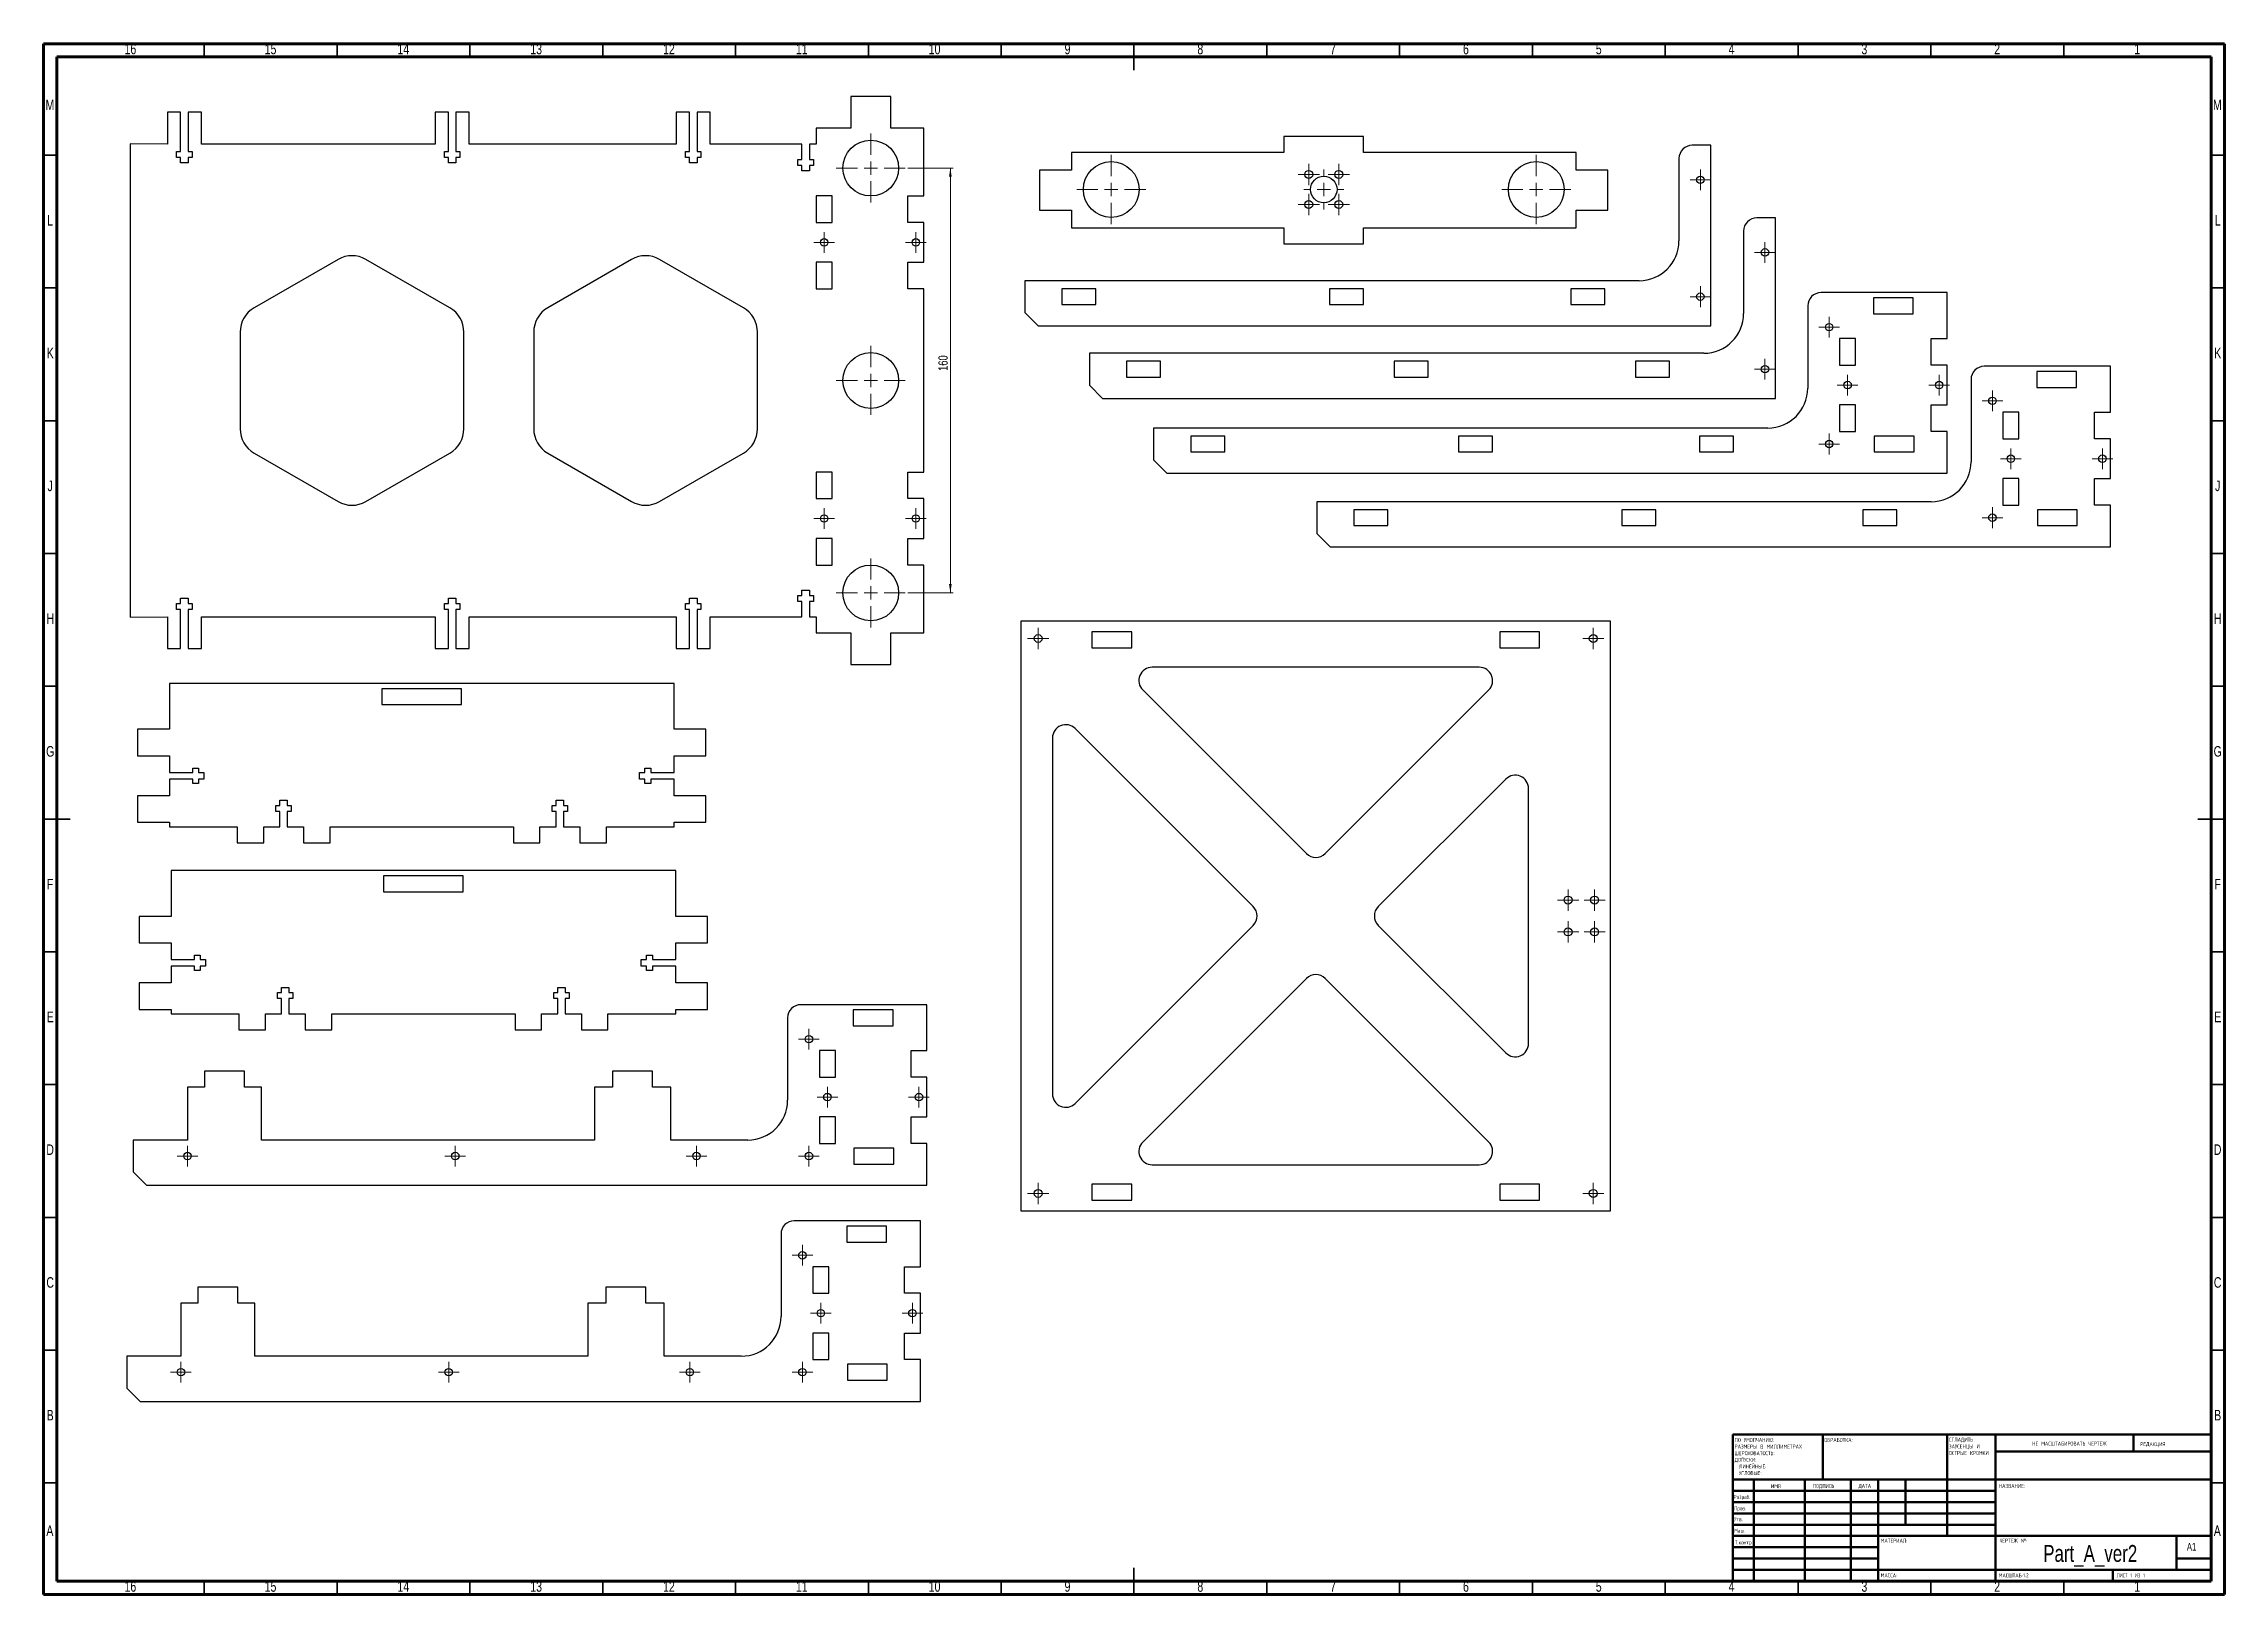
# Model space of a CAD drawing. Header units: millimetres. Extents: x 15 to 836, y 5 to 589.
import ezdxf

# ---------------------------------------------------------------- set-up
doc = ezdxf.new("R2010")
doc.units = ezdxf.units.MM
doc.styles.add('SLDTEXTSTYLE0', font='TXT', dxfattribs={"width": 0.75})
doc.styles.add('SLDTEXTSTYLE1', font='TXT', dxfattribs={"width": 0.75, "bigfont": 'bigfont'})
doc.styles.add('SLDTEXTSTYLE2', font='TXT', dxfattribs={"width": 0.681818, "bigfont": 'bigfont'})
doc.dimstyles.new('SLDDIMSTYLE0', dxfattribs={"dimtxt": 3.5, "dimasz": 3.302, "dimexe": 0, "dimexo": 0.0625, "dimgap": 0.875, "dimtad": 1, "dimzin": 12, "dimdsep": 46, "dimtxsty": 'SLDTEXTSTYLE0', "dimsah": 1, "dimcen": 0.09, "dimadec": 0, "dimazin": 3, "dimtfac": 1, "dimtofl": 0, "dimtmove": 0, "dimatfit": 3, "dimfxl": 1, "dimfrac": 2, "dimtolj": 1, "dimtzin": 12, "dimarcsym": 0})

msp = doc.modelspace()

# ---------------------------------------------------------------- texts
at = {"color": 7, "linetype": 'Continuous', "lineweight": 0}
for s, insert, char_height, attachment_point, style in [('16', (47.670074, 588.96774), 3.96875, 2, 'SLDTEXTSTYLE0'), ('15', (100.420074, 588.96774), 3.96875, 2, 'SLDTEXTSTYLE0'), ('14', (150.420074, 588.96774), 3.96875, 2, 'SLDTEXTSTYLE0'), ('13', (200.420074, 588.96774), 3.96875, 2, 'SLDTEXTSTYLE0'), ('12', (250.420074, 588.96774), 3.96875, 2, 'SLDTEXTSTYLE0'), ('11', (300.420074, 588.96774), 3.96875, 2, 'SLDTEXTSTYLE0'), ('10', (350.420074, 588.96774), 3.96875, 2, 'SLDTEXTSTYLE0'), ('9', (400.460037, 588.96774), 3.96875, 2, 'SLDTEXTSTYLE0'), ('8', (450.460037, 588.96774), 3.96875, 2, 'SLDTEXTSTYLE0'), ('7', (500.460037, 588.96774), 3.96875, 2, 'SLDTEXTSTYLE0'), ('6', (550.460037, 588.96774), 3.96875, 2, 'SLDTEXTSTYLE0'), ('5', (600.460037, 588.96774), 3.96875, 2, 'SLDTEXTSTYLE0'), ('4', (650.460037, 588.96774), 3.96875, 2, 'SLDTEXTSTYLE0'), ('3', (700.460037, 588.96774), 3.96875, 2, 'SLDTEXTSTYLE0'), ('2', (750.460037, 588.96774), 3.96875, 2, 'SLDTEXTSTYLE0'), ('1', (803.210037, 588.96774), 3.96875, 2, 'SLDTEXTSTYLE0'), ('M', (17.361737, 567.96774), 3.96875, 2, 'SLDTEXTSTYLE0'), ('M', (833.361737, 567.96774), 3.96875, 2, 'SLDTEXTSTYLE0'), ('L', (17.454525, 524.46774), 3.96875, 2, 'SLDTEXTSTYLE0'), ('L', (833.454525, 524.46774), 3.96875, 2, 'SLDTEXTSTYLE0'), ('K', (17.488516, 474.46774), 3.96875, 2, 'SLDTEXTSTYLE0'), ('K', (833.488516, 474.46774), 3.96875, 2, 'SLDTEXTSTYLE0'), ('J', (17.46509, 424.46774), 3.96875, 2, 'SLDTEXTSTYLE0'), ('J', (833.46509, 424.46774), 3.96875, 2, 'SLDTEXTSTYLE0'), ('H', (17.490354, 374.46774), 3.96875, 2, 'SLDTEXTSTYLE0'), ('H', (833.490354, 374.46774), 3.96875, 2, 'SLDTEXTSTYLE0'), ('G', (17.486679, 324.46774), 3.96875, 2, 'SLDTEXTSTYLE0'), ('G', (833.486679, 324.46774), 3.96875, 2, 'SLDTEXTSTYLE0'), ('F', (17.45774, 274.46774), 3.96875, 2, 'SLDTEXTSTYLE0'), ('F', (833.45774, 274.46774), 3.96875, 2, 'SLDTEXTSTYLE0'), ('E', (17.507809, 224.46774), 3.96875, 2, 'SLDTEXTSTYLE0'), ('E', (833.507809, 224.46774), 3.96875, 2, 'SLDTEXTSTYLE0'), ('D', (17.452687, 174.46774), 3.96875, 2, 'SLDTEXTSTYLE0'), ('D', (833.452687, 174.46774), 3.96875, 2, 'SLDTEXTSTYLE0'), ('C', (17.458659, 124.46774), 3.96875, 2, 'SLDTEXTSTYLE0'), ('C', (833.458659, 124.46774), 3.96875, 2, 'SLDTEXTSTYLE0'), ('B', (17.470602, 74.46774), 3.96875, 2, 'SLDTEXTSTYLE0'), ('B', (833.470602, 74.46774), 3.96875, 2, 'SLDTEXTSTYLE0'), ('\\M+1844F\\M+18441\\M+18451\\M+18440\\M+18441\\M+1844F\\M+18453\\M+1844B\\M+18440:', (685.371292, 63.919272), 1.5, 1, 'SLDTEXTSTYLE1'), ('\\M+1844E\\M+18445 \\M+1844D\\M+18440\\M+18452\\M+18459\\M+18453\\M+18440\\M+18441\\M+18449\\M+18451\\M+1844F\\M+18442\\M+18440\\M+18453\\M+1845D \\M+18458\\M+18445\\M+18451\\M+18453\\M+18445\\M+18447', (763.614641, 62.532994), 1.5, 1, 'SLDTEXTSTYLE1'), ('\\M+18451\\M+18445\\M+18444\\M+18440\\M+1844B\\M+18457\\M+18449\\M+18460', (804.327582, 62.334909), 1.5, 1, 'SLDTEXTSTYLE1'), ('\\M+18451\\M+18470\\M+18478\\M+18482\\M+18470\\M+18471.', (651.212149, 42.429715), 1.5, 1, 'SLDTEXTSTYLE1'), ('\\M+18449\\M+1844D\\M+18460', (665.322239, 46.501483), 1.5, 1, 'SLDTEXTSTYLE1'), ('\\M+18450\\M+1844F\\M+18444\\M+18450\\M+18449\\M+18452\\M+1845D', (681.033588, 46.561756), 1.5, 1, 'SLDTEXTSTYLE1'), ('\\M+18444\\M+18440\\M+18453\\M+18440', (698.214702, 46.576179), 1.5, 1, 'SLDTEXTSTYLE1'), ('\\M+1844E\\M+18440\\M+18448\\M+18442\\M+18440\\M+1844E\\M+18449\\M+18445:', (751.073966, 46.576179), 1.5, 1, 'SLDTEXTSTYLE1'), ('\\M+18454\\M+18484\\M+18472.', (651.401722, 34.064296), 1.5, 1, 'SLDTEXTSTYLE1'), ('\\M+18450\\M+18482\\M+18480\\M+18472.', (651.410469, 38.154407), 1.5, 1, 'SLDTEXTSTYLE1'), ('A', (17.339688, 30.96774), 3.96875, 2, 'SLDTEXTSTYLE0'), ('\\M+1844D\\M+18470\\M+1848A.', (651.455186, 29.733705), 1.5, 1, 'SLDTEXTSTYLE1'), ('\\M+18453.\\M+1847B\\M+18480\\M+1847E\\M+18484\\M+18482', (651.669043, 25.349649), 1.5, 1, 'SLDTEXTSTYLE1'), ('\\M+1844D\\M+18440\\M+18453\\M+18445\\M+18451\\M+18449\\M+18440\\M+1844C:', (706.645862, 25.986056), 1.5, 1, 'SLDTEXTSTYLE1'), ('\\M+18458\\M+18445\\M+18451\\M+18453\\M+18445\\M+18447 \\M+18782:', (751.372404, 25.986056), 1.5, 1, 'SLDTEXTSTYLE1'), ('A', (833.339688, 30.96774), 3.96875, 2, 'SLDTEXTSTYLE0'), ('Part_A_ver2', (785.489965, 23.606911), 6.35, 2, 'SLDTEXTSTYLE0'), ('A1', (821.871156, 24.406389), 2.910417, 1, 'SLDTEXTSTYLE0'), ('16', (47.670074, 9.96774), 3.96875, 2, 'SLDTEXTSTYLE0'), ('15', (100.420074, 9.96774), 3.96875, 2, 'SLDTEXTSTYLE0'), ('14', (150.420074, 9.96774), 3.96875, 2, 'SLDTEXTSTYLE0'), ('13', (200.420074, 9.96774), 3.96875, 2, 'SLDTEXTSTYLE0'), ('12', (250.420074, 9.96774), 3.96875, 2, 'SLDTEXTSTYLE0'), ('11', (300.420074, 9.96774), 3.96875, 2, 'SLDTEXTSTYLE0'), ('10', (350.420074, 9.96774), 3.96875, 2, 'SLDTEXTSTYLE0'), ('9', (400.460037, 9.96774), 3.96875, 2, 'SLDTEXTSTYLE0'), ('8', (450.460037, 9.96774), 3.96875, 2, 'SLDTEXTSTYLE0'), ('7', (500.460037, 9.96774), 3.96875, 2, 'SLDTEXTSTYLE0'), ('6', (550.460037, 9.96774), 3.96875, 2, 'SLDTEXTSTYLE0'), ('5', (600.460037, 9.96774), 3.96875, 2, 'SLDTEXTSTYLE0'), ('4', (650.460037, 9.96774), 3.96875, 2, 'SLDTEXTSTYLE0'), ('3', (700.460037, 9.96774), 3.96875, 2, 'SLDTEXTSTYLE0'), ('\\M+1844D\\M+18440\\M+18452\\M+18452\\M+18440:', (706.617811, 12.949312), 1.4986, 1, 'SLDTEXTSTYLE1'), ('2', (750.460037, 9.96774), 3.96875, 2, 'SLDTEXTSTYLE0'), ('\\M+1844D\\M+18440\\M+18452\\M+18459\\M+18453\\M+18440\\M+18441:1:2', (751.073966, 12.900087), 1.5, 1, 'SLDTEXTSTYLE1'), ('\\M+1844C\\M+18449\\M+18452\\M+18453 1 \\M+18449\\M+18448 1', (795.478294, 12.900087), 1.5, 1, 'SLDTEXTSTYLE2'), ('1', (803.210037, 9.96774), 3.96875, 2, 'SLDTEXTSTYLE0')]:
    msp.add_mtext(s, dxfattribs=dict(at, insert=insert, char_height=char_height, attachment_point=attachment_point, style=style))

# ---------------------------------------------------------------- blocks, each defined once
blk = doc.blocks.new('SW_NOTE_0')
at = {"color": 0, "linetype": 'Continuous', "lineweight": 0, "char_height": 1.5, "attachment_point": 1, "style": 'SLDTEXTSTYLE1'}
for s, insert in [('\\M+18452\\M+18443\\M+1844C\\M+18440\\M+18444\\M+18449\\M+18453\\M+1845D', (0, 1.933602)), ('\\M+1844F\\M+18452\\M+18453\\M+18451\\M+1845C\\M+18445 \\M+1844B\\M+18451\\M+1844F\\M+1844D\\M+1844B\\M+18449', (0, -3.066398)), ('\\M+18448\\M+18440\\M+18454\\M+18452\\M+18445\\M+1844E\\M+18457\\M+1845C \\M+18449', (0, -0.566398))]:
    blk.add_mtext(s, dxfattribs=dict(at, insert=insert))
blk = doc.blocks.new('SW_NOTE_1')
at = {"color": 0, "linetype": 'Continuous', "lineweight": 0, "char_height": 1.5, "attachment_point": 1, "style": 'SLDTEXTSTYLE1'}
for s, insert in [('\\M+18450\\M+1844F \\M+18454\\M+1844D\\M+1844F\\M+1844C\\M+18458\\M+18440\\M+1844E\\M+18449\\M+1845F:', (0, 1.933602)), ('\\M+18444\\M+1844F\\M+18450\\M+18454\\M+18452\\M+1844B\\M+18449:', (0, -5.566398)), ('\\M+18451\\M+18440\\M+18448\\M+1844D\\M+18445\\M+18451\\M+1845C \\M+18442 \\M+1844D\\M+18449\\M+1844C\\M+1844C\\M+18449\\M+1844D\\M+18445\\M+18453\\M+18451\\M+18440\\M+18456', (0, -0.566398)), ('\\M+18459\\M+18445\\M+18451\\M+1844F\\M+18456\\M+1844F\\M+18442\\M+18440\\M+18453\\M+1844F\\M+18452\\M+18453\\M+1845D:', (0, -3.066398)), ('\\M+1844C\\M+18449\\M+1844E\\M+18445\\M+1844A\\M+1844E\\M+1845C\\M+18445:', (1.6875, -8.066398)), ('\\M+18454\\M+18443\\M+1844C\\M+1844F\\M+18442\\M+1845C\\M+18445:', (1.6875, -10.566398))]:
    blk.add_mtext(s, dxfattribs=dict(at, insert=insert))
blk = doc.blocks.new('_D')
at = {"color": 7, "linetype": 'Continuous', "lineweight": 18}
for p, q in [((340.39486, 542.166056), (357.363263, 542.166056)), ((356.363263, 542.166056), (356.363263, 382.166056)), ((340.39486, 382.166056), (357.363263, 382.166056))]:
    blk.add_line(p, q, dxfattribs=at)
for points in [[(356.363263, 542.166056), (355.855263, 538.864056), (356.871263, 538.864056)], [(356.363263, 382.166056), (356.871263, 385.468056), (355.855263, 385.468056)]]:
    blk.add_solid(points, dxfattribs=at)
at = {"color": 7, "linetype": 'Continuous', "lineweight": 18, "insert": (351.851526, 465.77976), "char_height": 3.5, "attachment_point": 1, "rotation": 90, "style": 'SLDTEXTSTYLE0'}
blk.add_mtext('160', dxfattribs=at)
blk = doc.blocks.new('SW_CENTERMARKSYMBOL_0')
at = {"color": 0, "linetype": 'Continuous', "lineweight": 0}
for p, q in [((0, 5), (0, 13)), ((-5, 0), (-13, 0)), ((0, 0), (-2.5, 0)), ((0, 0), (0, 2.5)), ((0, 0), (0, -2.5)), ((0, 0), (2.5, 0)), ((5, 0), (13, 0)), ((0, -5), (0, -13))]:
    blk.add_line(p, q, dxfattribs=at)
blk = doc.blocks.new('SW_CENTERMARKSYMBOL_1')
at = {"color": 0, "linetype": 'Continuous', "lineweight": 0}
for p, q in [((-2.5, 0), (-3.9, 0)), ((0, 0), (-2.5, 0)), ((0, 2.5), (0, 3.9)), ((0, 0), (0, 2.5)), ((0, 0), (0, -2.5)), ((0, 0), (2.5, 0)), ((2.5, 0), (3.9, 0)), ((0, -2.5), (0, -3.9))]:
    blk.add_line(p, q, dxfattribs=at)
blk = doc.blocks.new('SW_CENTERMARKSYMBOL_2')
at = {"color": 0, "linetype": 'Continuous', "lineweight": 0}
for p, q in [((-2.5, 0), (-3.9, 0)), ((0, 0), (-2.5, 0)), ((0, 2.5), (0, 3.9)), ((0, 0), (0, 2.5)), ((0, 0), (0, -2.5)), ((0, 0), (2.5, 0)), ((2.5, 0), (3.9, 0)), ((0, -2.5), (0, -3.9))]:
    blk.add_line(p, q, dxfattribs=at)
blk = doc.blocks.new('SW_CENTERMARKSYMBOL_3')
at = {"color": 0, "linetype": 'Continuous', "lineweight": 0}
for p, q in [((0, 5), (0, 13)), ((-5, 0), (-13, 0)), ((0, 0), (-2.5, 0)), ((0, 0), (0, 2.5)), ((0, 0), (0, -2.5)), ((0, 0), (2.5, 0)), ((5, 0), (13, 0)), ((0, -5), (0, -13))]:
    blk.add_line(p, q, dxfattribs=at)
blk = doc.blocks.new('SW_CENTERMARKSYMBOL_4')
at = {"color": 0, "linetype": 'Continuous', "lineweight": 0}
for p, q in [((-2.5, 0), (-3.9, 0)), ((0, 0), (-2.5, 0)), ((0, 2.5), (0, 3.9)), ((0, 0), (0, 2.5)), ((0, 0), (0, -2.5)), ((0, 0), (2.5, 0)), ((2.5, 0), (3.9, 0)), ((0, -2.5), (0, -3.9))]:
    blk.add_line(p, q, dxfattribs=at)
blk = doc.blocks.new('SW_CENTERMARKSYMBOL_5')
at = {"color": 0, "linetype": 'Continuous', "lineweight": 0}
for p, q in [((0, 5), (0, 13)), ((-5, 0), (-13, 0)), ((0, 0), (-2.5, 0)), ((0, 0), (0, 2.5)), ((0, 0), (0, -2.5)), ((0, 0), (2.5, 0)), ((5, 0), (13, 0)), ((0, -5), (0, -13))]:
    blk.add_line(p, q, dxfattribs=at)
blk = doc.blocks.new('SW_CENTERMARKSYMBOL_6')
at = {"color": 0, "linetype": 'Continuous', "lineweight": 0}
for p, q in [((-2.5, 0), (-3.9, 0)), ((0, 0), (-2.5, 0)), ((0, 2.5), (0, 3.9)), ((0, 0), (0, 2.5)), ((0, 0), (0, -2.5)), ((0, 0), (2.5, 0)), ((2.5, 0), (3.9, 0)), ((0, -2.5), (0, -3.9))]:
    blk.add_line(p, q, dxfattribs=at)
blk = doc.blocks.new('SW_CENTERMARKSYMBOL_7')
at = {"color": 0, "linetype": 'Continuous', "lineweight": 0}
for p, q in [((-5, 0), (-7.5, 0)), ((0, 0), (-2.5, 0)), ((0, 5), (0, 7.5)), ((0, 0), (0, 2.5)), ((0, 0), (0, -2.5)), ((0, 0), (2.5, 0)), ((5, 0), (7.5, 0)), ((0, -5), (0, -7.5))]:
    blk.add_line(p, q, dxfattribs=at)
blk = doc.blocks.new('SW_CENTERMARKSYMBOL_8')
at = {"color": 0, "linetype": 'Continuous', "lineweight": 0}
for p, q in [((0, 5), (0, 13)), ((-5, 0), (-13, 0)), ((0, 0), (-2.5, 0)), ((0, 0), (0, 2.5)), ((0, 0), (0, -2.5)), ((0, 0), (2.5, 0)), ((5, 0), (13, 0)), ((0, -5), (0, -13))]:
    blk.add_line(p, q, dxfattribs=at)
blk = doc.blocks.new('SW_CENTERMARKSYMBOL_9')
at = {"color": 0, "linetype": 'Continuous', "lineweight": 0}
for p, q in [((0, 5), (0, 13)), ((-5, 0), (-13, 0)), ((0, 0), (-2.5, 0)), ((0, 0), (0, 2.5)), ((0, 0), (0, -2.5)), ((0, 0), (2.5, 0)), ((5, 0), (13, 0)), ((0, -5), (0, -13))]:
    blk.add_line(p, q, dxfattribs=at)
blk = doc.blocks.new('SW_CENTERMARKSYMBOL_10')
at = {"color": 0, "linetype": 'Continuous', "lineweight": 0}
for p, q in [((-2.5, 0), (-4, 0)), ((0, 0), (-2.5, 0)), ((0, 2.5), (0, 4)), ((0, 0), (0, 2.5)), ((0, 0), (0, -2.5)), ((0, 0), (2.5, 0)), ((2.5, 0), (4, 0)), ((0, -2.5), (0, -4))]:
    blk.add_line(p, q, dxfattribs=at)
blk = doc.blocks.new('SW_CENTERMARKSYMBOL_11')
at = {"color": 0, "linetype": 'Continuous', "lineweight": 0}
for p, q in [((-2.5, 0), (-4, 0)), ((0, 0), (-2.5, 0)), ((0, 2.5), (0, 4)), ((0, 0), (0, 2.5)), ((0, 0), (0, -2.5)), ((0, 0), (2.5, 0)), ((2.5, 0), (4, 0)), ((0, -2.5), (0, -4))]:
    blk.add_line(p, q, dxfattribs=at)
blk = doc.blocks.new('SW_CENTERMARKSYMBOL_12')
at = {"color": 0, "linetype": 'Continuous', "lineweight": 0}
for p, q in [((-2.5, 0), (-4, 0)), ((0, 0), (-2.5, 0)), ((0, 2.5), (0, 4)), ((0, 0), (0, 2.5)), ((0, 0), (0, -2.5)), ((0, 0), (2.5, 0)), ((2.5, 0), (4, 0)), ((0, -2.5), (0, -4))]:
    blk.add_line(p, q, dxfattribs=at)
blk = doc.blocks.new('SW_CENTERMARKSYMBOL_13')
at = {"color": 0, "linetype": 'Continuous', "lineweight": 0}
for p, q in [((-2.5, 0), (-4, 0)), ((0, 0), (-2.5, 0)), ((0, 2.5), (0, 4)), ((0, 0), (0, 2.5)), ((0, 0), (0, -2.5)), ((0, 0), (2.5, 0)), ((2.5, 0), (4, 0)), ((0, -2.5), (0, -4))]:
    blk.add_line(p, q, dxfattribs=at)
blk = doc.blocks.new('SW_CENTERMARKSYMBOL_14')
at = {"color": 0, "linetype": 'Continuous', "lineweight": 0}
for p, q in [((-2.5, 0), (-3.9, 0)), ((0, 0), (-2.5, 0)), ((0, 2.5), (0, 3.9)), ((0, 0), (0, 2.5)), ((0, 0), (0, -2.5)), ((0, 0), (2.5, 0)), ((2.5, 0), (3.9, 0)), ((0, -2.5), (0, -3.9))]:
    blk.add_line(p, q, dxfattribs=at)
blk = doc.blocks.new('SW_CENTERMARKSYMBOL_15')
at = {"color": 0, "linetype": 'Continuous', "lineweight": 0}
for p, q in [((-2.5, 0), (-3.9, 0)), ((0, 0), (-2.5, 0)), ((0, 2.5), (0, 3.9)), ((0, 0), (0, 2.5)), ((0, 0), (0, -2.5)), ((0, 0), (2.5, 0)), ((2.5, 0), (3.9, 0)), ((0, -2.5), (0, -3.9))]:
    blk.add_line(p, q, dxfattribs=at)
blk = doc.blocks.new('SW_CENTERMARKSYMBOL_16')
at = {"color": 0, "linetype": 'Continuous', "lineweight": 0}
for p, q in [((-2.5, 0), (-3.9, 0)), ((0, 0), (-2.5, 0)), ((0, 2.5), (0, 3.9)), ((0, 0), (0, 2.5)), ((0, 0), (0, -2.5)), ((0, 0), (2.5, 0)), ((2.5, 0), (3.9, 0)), ((0, -2.5), (0, -3.9))]:
    blk.add_line(p, q, dxfattribs=at)
blk = doc.blocks.new('SW_CENTERMARKSYMBOL_17')
at = {"color": 0, "linetype": 'Continuous', "lineweight": 0}
for p, q in [((-2.5, 0), (-3.9, 0)), ((0, 0), (-2.5, 0)), ((0, 2.5), (0, 3.9)), ((0, 0), (0, 2.5)), ((0, 0), (0, -2.5)), ((0, 0), (2.5, 0)), ((2.5, 0), (3.9, 0)), ((0, -2.5), (0, -3.9))]:
    blk.add_line(p, q, dxfattribs=at)
blk = doc.blocks.new('SW_CENTERMARKSYMBOL_18')
at = {"color": 0, "linetype": 'Continuous', "lineweight": 0}
for p, q in [((-2.5, 0), (-3.9, 0)), ((0, 0), (-2.5, 0)), ((0, 2.5), (0, 3.9)), ((0, 0), (0, 2.5)), ((0, 0), (0, -2.5)), ((0, 0), (2.5, 0)), ((2.5, 0), (3.9, 0)), ((0, -2.5), (0, -3.9))]:
    blk.add_line(p, q, dxfattribs=at)
blk = doc.blocks.new('SW_CENTERMARKSYMBOL_19')
at = {"color": 0, "linetype": 'Continuous', "lineweight": 0}
for p, q in [((-2.5, 0), (-3.9, 0)), ((0, 0), (-2.5, 0)), ((0, 2.5), (0, 3.9)), ((0, 0), (0, 2.5)), ((0, 0), (0, -2.5)), ((0, 0), (2.5, 0)), ((2.5, 0), (3.9, 0)), ((0, -2.5), (0, -3.9))]:
    blk.add_line(p, q, dxfattribs=at)
blk = doc.blocks.new('SW_CENTERMARKSYMBOL_20')
at = {"color": 0, "linetype": 'Continuous', "lineweight": 0}
for p, q in [((-2.5, 0), (-3.9, 0)), ((0, 0), (-2.5, 0)), ((0, 2.5), (0, 3.9)), ((0, 0), (0, 2.5)), ((0, 0), (0, -2.5)), ((0, 0), (2.5, 0)), ((2.5, 0), (3.9, 0)), ((0, -2.5), (0, -3.9))]:
    blk.add_line(p, q, dxfattribs=at)
blk = doc.blocks.new('SW_CENTERMARKSYMBOL_21')
at = {"color": 0, "linetype": 'Continuous', "lineweight": 0}
for p, q in [((-2.5, 0), (-3.9, 0)), ((0, 0), (-2.5, 0)), ((0, 2.5), (0, 3.9)), ((0, 0), (0, 2.5)), ((0, 0), (0, -2.5)), ((0, 0), (2.5, 0)), ((2.5, 0), (3.9, 0)), ((0, -2.5), (0, -3.9))]:
    blk.add_line(p, q, dxfattribs=at)
blk = doc.blocks.new('SW_CENTERMARKSYMBOL_22')
at = {"color": 0, "linetype": 'Continuous', "lineweight": 0}
for p, q in [((-2.5, 0), (-3.9, 0)), ((0, 0), (-2.5, 0)), ((0, 2.5), (0, 3.9)), ((0, 0), (0, 2.5)), ((0, 0), (0, -2.5)), ((0, 0), (2.5, 0)), ((2.5, 0), (3.9, 0)), ((0, -2.5), (0, -3.9))]:
    blk.add_line(p, q, dxfattribs=at)
blk = doc.blocks.new('SW_CENTERMARKSYMBOL_23')
at = {"color": 0, "linetype": 'Continuous', "lineweight": 0}
for p, q in [((-2.5, 0), (-3.9, 0)), ((0, 0), (-2.5, 0)), ((0, 2.5), (0, 3.9)), ((0, 0), (0, 2.5)), ((0, 0), (0, -2.5)), ((0, 0), (2.5, 0)), ((2.5, 0), (3.9, 0)), ((0, -2.5), (0, -3.9))]:
    blk.add_line(p, q, dxfattribs=at)
blk = doc.blocks.new('SW_CENTERMARKSYMBOL_24')
at = {"color": 0, "linetype": 'Continuous', "lineweight": 0}
for p, q in [((-2.5, 0), (-3.9, 0)), ((0, 0), (-2.5, 0)), ((0, 2.5), (0, 3.9)), ((0, 0), (0, 2.5)), ((0, 0), (0, -2.5)), ((0, 0), (2.5, 0)), ((2.5, 0), (3.9, 0)), ((0, -2.5), (0, -3.9))]:
    blk.add_line(p, q, dxfattribs=at)
blk = doc.blocks.new('SW_CENTERMARKSYMBOL_25')
at = {"color": 0, "linetype": 'Continuous', "lineweight": 0}
for p, q in [((-2.5, 0), (-3.9, 0)), ((0, 0), (-2.5, 0)), ((0, 2.5), (0, 3.9)), ((0, 0), (0, 2.5)), ((0, 0), (0, -2.5)), ((0, 0), (2.5, 0)), ((2.5, 0), (3.9, 0)), ((0, -2.5), (0, -3.9))]:
    blk.add_line(p, q, dxfattribs=at)
blk = doc.blocks.new('SW_CENTERMARKSYMBOL_26')
at = {"color": 0, "linetype": 'Continuous', "lineweight": 0}
for p, q in [((-2.5, 0), (-3.9, 0)), ((0, 0), (-2.5, 0)), ((0, 2.5), (0, 3.9)), ((0, 0), (0, 2.5)), ((0, 0), (0, -2.5)), ((0, 0), (2.5, 0)), ((2.5, 0), (3.9, 0)), ((0, -2.5), (0, -3.9))]:
    blk.add_line(p, q, dxfattribs=at)
blk = doc.blocks.new('SW_CENTERMARKSYMBOL_27')
at = {"color": 0, "linetype": 'Continuous', "lineweight": 0}
for p, q in [((-2.5, 0), (-3.9, 0)), ((0, 0), (-2.5, 0)), ((0, 2.5), (0, 3.9)), ((0, 0), (0, 2.5)), ((0, 0), (0, -2.5)), ((0, 0), (2.5, 0)), ((2.5, 0), (3.9, 0)), ((0, -2.5), (0, -3.9))]:
    blk.add_line(p, q, dxfattribs=at)
blk = doc.blocks.new('SW_CENTERMARKSYMBOL_28')
at = {"color": 0, "linetype": 'Continuous', "lineweight": 0}
for p, q in [((-2.5, 0), (-3.9, 0)), ((0, 0), (-2.5, 0)), ((0, 2.5), (0, 3.9)), ((0, 0), (0, 2.5)), ((0, 0), (0, -2.5)), ((0, 0), (2.5, 0)), ((2.5, 0), (3.9, 0)), ((0, -2.5), (0, -3.9))]:
    blk.add_line(p, q, dxfattribs=at)
blk = doc.blocks.new('SW_CENTERMARKSYMBOL_29')
at = {"color": 0, "linetype": 'Continuous', "lineweight": 0}
for p, q in [((-2.5, 0), (-3.9, 0)), ((0, 0), (-2.5, 0)), ((0, 2.5), (0, 3.9)), ((0, 0), (0, 2.5)), ((0, 0), (0, -2.5)), ((0, 0), (2.5, 0)), ((2.5, 0), (3.9, 0)), ((0, -2.5), (0, -3.9))]:
    blk.add_line(p, q, dxfattribs=at)
blk = doc.blocks.new('SW_CENTERMARKSYMBOL_30')
at = {"color": 0, "linetype": 'Continuous', "lineweight": 0}
for p, q in [((-2.5, 0), (-3.9, 0)), ((0, 0), (-2.5, 0)), ((0, 2.5), (0, 3.9)), ((0, 0), (0, 2.5)), ((0, 0), (0, -2.5)), ((0, 0), (2.5, 0)), ((2.5, 0), (3.9, 0)), ((0, -2.5), (0, -3.9))]:
    blk.add_line(p, q, dxfattribs=at)
blk = doc.blocks.new('SW_CENTERMARKSYMBOL_31')
at = {"color": 0, "linetype": 'Continuous', "lineweight": 0}
for p, q in [((-2.5, 0), (-3.9, 0)), ((0, 0), (-2.5, 0)), ((0, 2.5), (0, 3.9)), ((0, 0), (0, 2.5)), ((0, 0), (0, -2.5)), ((0, 0), (2.5, 0)), ((2.5, 0), (3.9, 0)), ((0, -2.5), (0, -3.9))]:
    blk.add_line(p, q, dxfattribs=at)
blk = doc.blocks.new('SW_CENTERMARKSYMBOL_32')
at = {"color": 0, "linetype": 'Continuous', "lineweight": 0}
for p, q in [((-2.5, 0), (-3.9, 0)), ((0, 0), (-2.5, 0)), ((0, 2.5), (0, 3.9)), ((0, 0), (0, 2.5)), ((0, 0), (0, -2.5)), ((0, 0), (2.5, 0)), ((2.5, 0), (3.9, 0)), ((0, -2.5), (0, -3.9))]:
    blk.add_line(p, q, dxfattribs=at)
blk = doc.blocks.new('SW_CENTERMARKSYMBOL_33')
at = {"color": 0, "linetype": 'Continuous', "lineweight": 0}
for p, q in [((-2.5, 0), (-3.9, 0)), ((0, 0), (-2.5, 0)), ((0, 2.5), (0, 3.9)), ((0, 0), (0, 2.5)), ((0, 0), (0, -2.5)), ((0, 0), (2.5, 0)), ((2.5, 0), (3.9, 0)), ((0, -2.5), (0, -3.9))]:
    blk.add_line(p, q, dxfattribs=at)
blk = doc.blocks.new('SW_CENTERMARKSYMBOL_34')
at = {"color": 0, "linetype": 'Continuous', "lineweight": 0}
for p, q in [((-2.5, 0), (-3.9, 0)), ((0, 0), (-2.5, 0)), ((0, 2.5), (0, 3.9)), ((0, 0), (0, 2.5)), ((0, 0), (0, -2.5)), ((0, 0), (2.5, 0)), ((2.5, 0), (3.9, 0)), ((0, -2.5), (0, -3.9))]:
    blk.add_line(p, q, dxfattribs=at)
blk = doc.blocks.new('SW_CENTERMARKSYMBOL_35')
at = {"color": 0, "linetype": 'Continuous', "lineweight": 0}
for p, q in [((-2.5, 0), (-3.9, 0)), ((0, 0), (-2.5, 0)), ((0, 2.5), (0, 3.9)), ((0, 0), (0, 2.5)), ((0, 0), (0, -2.5)), ((0, 0), (2.5, 0)), ((2.5, 0), (3.9, 0)), ((0, -2.5), (0, -3.9))]:
    blk.add_line(p, q, dxfattribs=at)
blk = doc.blocks.new('SW_CENTERMARKSYMBOL_36')
at = {"color": 0, "linetype": 'Continuous', "lineweight": 0}
for p, q in [((-2.5, 0), (-3.9, 0)), ((0, 0), (-2.5, 0)), ((0, 2.5), (0, 3.9)), ((0, 0), (0, 2.5)), ((0, 0), (0, -2.5)), ((0, 0), (2.5, 0)), ((2.5, 0), (3.9, 0)), ((0, -2.5), (0, -3.9))]:
    blk.add_line(p, q, dxfattribs=at)
blk = doc.blocks.new('SW_CENTERMARKSYMBOL_37')
at = {"color": 0, "linetype": 'Continuous', "lineweight": 0}
for p, q in [((-2.5, 0), (-3.9, 0)), ((0, 0), (-2.5, 0)), ((0, 2.5), (0, 3.9)), ((0, 0), (0, 2.5)), ((0, 0), (0, -2.5)), ((0, 0), (2.5, 0)), ((2.5, 0), (3.9, 0)), ((0, -2.5), (0, -3.9))]:
    blk.add_line(p, q, dxfattribs=at)
blk = doc.blocks.new('SW_CENTERMARKSYMBOL_38')
at = {"color": 0, "linetype": 'Continuous', "lineweight": 0}
for p, q in [((-2.5, 0), (-3.9, 0)), ((0, 0), (-2.5, 0)), ((0, 2.5), (0, 3.9)), ((0, 0), (0, 2.5)), ((0, 0), (0, -2.5)), ((0, 0), (2.5, 0)), ((2.5, 0), (3.9, 0)), ((0, -2.5), (0, -3.9))]:
    blk.add_line(p, q, dxfattribs=at)
blk = doc.blocks.new('SW_CENTERMARKSYMBOL_39')
at = {"color": 0, "linetype": 'Continuous', "lineweight": 0}
for p, q in [((-2.5, 0), (-3.9, 0)), ((0, 0), (-2.5, 0)), ((0, 2.5), (0, 3.9)), ((0, 0), (0, 2.5)), ((0, 0), (0, -2.5)), ((0, 0), (2.5, 0)), ((2.5, 0), (3.9, 0)), ((0, -2.5), (0, -3.9))]:
    blk.add_line(p, q, dxfattribs=at)
blk = doc.blocks.new('SW_CENTERMARKSYMBOL_40')
at = {"color": 0, "linetype": 'Continuous', "lineweight": 0}
for p, q in [((-2.5, 0), (-4, 0)), ((0, 0), (-2.5, 0)), ((0, 2.5), (0, 4)), ((0, 0), (0, 2.5)), ((0, 0), (0, -2.5)), ((0, 0), (2.5, 0)), ((2.5, 0), (4, 0)), ((0, -2.5), (0, -4))]:
    blk.add_line(p, q, dxfattribs=at)
blk = doc.blocks.new('SW_CENTERMARKSYMBOL_41')
at = {"color": 0, "linetype": 'Continuous', "lineweight": 0}
for p, q in [((-2.5, 0), (-4, 0)), ((0, 0), (-2.5, 0)), ((0, 2.5), (0, 4)), ((0, 0), (0, 2.5)), ((0, 0), (0, -2.5)), ((0, 0), (2.5, 0)), ((2.5, 0), (4, 0)), ((0, -2.5), (0, -4))]:
    blk.add_line(p, q, dxfattribs=at)
blk = doc.blocks.new('SW_CENTERMARKSYMBOL_42')
at = {"color": 0, "linetype": 'Continuous', "lineweight": 0}
for p, q in [((-2.5, 0), (-4, 0)), ((0, 0), (-2.5, 0)), ((0, 2.5), (0, 4)), ((0, 0), (0, 2.5)), ((0, 0), (0, -2.5)), ((0, 0), (2.5, 0)), ((2.5, 0), (4, 0)), ((0, -2.5), (0, -4))]:
    blk.add_line(p, q, dxfattribs=at)
blk = doc.blocks.new('SW_CENTERMARKSYMBOL_43')
at = {"color": 0, "linetype": 'Continuous', "lineweight": 0}
for p, q in [((-2.5, 0), (-4, 0)), ((0, 0), (-2.5, 0)), ((0, 2.5), (0, 4)), ((0, 0), (0, 2.5)), ((0, 0), (0, -2.5)), ((0, 0), (2.5, 0)), ((2.5, 0), (4, 0)), ((0, -2.5), (0, -4))]:
    blk.add_line(p, q, dxfattribs=at)
blk = doc.blocks.new('SW_CENTERMARKSYMBOL_44')
at = {"color": 0, "linetype": 'Continuous', "lineweight": 0}
for p, q in [((-2.5, 0), (-4, 0)), ((0, 0), (-2.5, 0)), ((0, 2.5), (0, 4)), ((0, 0), (0, 2.5)), ((0, 0), (0, -2.5)), ((0, 0), (2.5, 0)), ((2.5, 0), (4, 0)), ((0, -2.5), (0, -4))]:
    blk.add_line(p, q, dxfattribs=at)
blk = doc.blocks.new('SW_CENTERMARKSYMBOL_45')
at = {"color": 0, "linetype": 'Continuous', "lineweight": 0}
for p, q in [((-2.5, 0), (-4, 0)), ((0, 0), (-2.5, 0)), ((0, 2.5), (0, 4)), ((0, 0), (0, 2.5)), ((0, 0), (0, -2.5)), ((0, 0), (2.5, 0)), ((2.5, 0), (4, 0)), ((0, -2.5), (0, -4))]:
    blk.add_line(p, q, dxfattribs=at)
blk = doc.blocks.new('SW_CENTERMARKSYMBOL_46')
at = {"color": 0, "linetype": 'Continuous', "lineweight": 0}
for p, q in [((-2.5, 0), (-4, 0)), ((0, 0), (-2.5, 0)), ((0, 2.5), (0, 4)), ((0, 0), (0, 2.5)), ((0, 0), (0, -2.5)), ((0, 0), (2.5, 0)), ((2.5, 0), (4, 0)), ((0, -2.5), (0, -4))]:
    blk.add_line(p, q, dxfattribs=at)
blk = doc.blocks.new('SW_CENTERMARKSYMBOL_47')
at = {"color": 0, "linetype": 'Continuous', "lineweight": 0}
for p, q in [((-2.5, 0), (-4, 0)), ((0, 0), (-2.5, 0)), ((0, 2.5), (0, 4)), ((0, 0), (0, 2.5)), ((0, 0), (0, -2.5)), ((0, 0), (2.5, 0)), ((2.5, 0), (4, 0)), ((0, -2.5), (0, -4))]:
    blk.add_line(p, q, dxfattribs=at)

# ---------------------------------------------------------------- dimensions: what is measured, and where the dimension line sits
at = {"color": 7, "linetype": 'Continuous', "lineweight": 18}
dim = msp.add_linear_dim(base=(356.363263, 382.166056), p1=(339.39486, 542.166056), p2=(339.39486, 382.166056), angle=90, dimstyle='SLDDIMSTYLE0', dxfattribs=at)
dim.commit()
dim.dimension.update_dxf_attribs({"geometry": '_D', "text_midpoint": (356.363263, 469.658927), "dimtype": 160})

# ---------------------------------------------------------------- linework, layer by layer
at = {"color": 7, "linetype": 'Continuous', "lineweight": 70}
for p, q in [((15, 5), (15, 589)), ((15, 589), (836, 589)), ((20, 10), (20, 584)), ((20, 584), (831, 584)), ((831, 584), (831, 10)), ((836, 589), (836, 5)), ((831, 10), (20, 10)), ((836, 5), (15, 5))]:
    msp.add_line(p, q, dxfattribs=at)
at = {"color": 7, "linetype": 'Continuous', "lineweight": 35}
for p, q in [((75.5, 584), (75.5, 589)), ((125.5, 584), (125.5, 589)), ((175.5, 584), (175.5, 589)), ((225.5, 584), (225.5, 589)), ((275.5, 584), (275.5, 589)), ((325.5, 584), (325.5, 589)), ((375.5, 584), (375.5, 589)), ((425.5, 589), (425.5, 579)), ((425.5, 584), (425.5, 589)), ((475.5, 584), (475.5, 589)), ((525.5, 584), (525.5, 589)), ((575.5, 584), (575.5, 589)), ((625.5, 584), (625.5, 589)), ((675.5, 584), (675.5, 589)), ((725.5, 584), (725.5, 589)), ((775.5, 584), (775.5, 589)), ((20, 547), (15, 547)), ((831, 547), (836, 547)), ((20, 497), (15, 497)), ((831, 497), (836, 497)), ((20, 447), (15, 447)), ((831, 447), (836, 447)), ((20, 397), (15, 397)), ((831, 397), (836, 397)), ((20, 347), (15, 347)), ((831, 347), (836, 347)), ((15, 297), (25, 297)), ((20, 297), (15, 297)), ((836, 297), (826, 297)), ((831, 297), (836, 297)), ((20, 247), (15, 247)), ((831, 247), (836, 247)), ((20, 197), (15, 197)), ((831, 197), (836, 197)), ((20, 147), (15, 147)), ((831, 147), (836, 147)), ((20, 97), (15, 97)), ((831, 97), (836, 97)), ((20, 47), (15, 47)), ((831, 47), (836, 47)), ((75.5, 10), (75.5, 5)), ((125.5, 10), (125.5, 5)), ((175.5, 10), (175.5, 5)), ((225.5, 10), (225.5, 5)), ((275.5, 10), (275.5, 5)), ((325.5, 10), (325.5, 5)), ((375.5, 10), (375.5, 5)), ((425.5, 5), (425.5, 15)), ((425.5, 10), (425.5, 5)), ((475.5, 10), (475.5, 5)), ((525.5, 10), (525.5, 5)), ((575.5, 10), (575.5, 5)), ((625.5, 10), (625.5, 5)), ((675.5, 10), (675.5, 5)), ((725.5, 10), (725.5, 5)), ((775.5, 10), (775.5, 5))]:
    msp.add_line(p, q, dxfattribs=at)
at = {"color": 7, "linetype": 'Continuous', "lineweight": 25}
for p, q in [((318.894854, 569.166052), (318.894854, 557.166058)), ((333.894854, 569.166052), (318.894854, 569.166052)), ((333.894854, 557.166058), (333.894854, 569.166052)), ((61.585477, 563.166055), (61.585477, 551.166053)), ((66.585487, 563.166055), (61.585477, 563.166055)), ((66.585487, 548.366058), (66.585487, 563.166055)), ((69.385482, 563.166055), (69.385482, 548.366058)), ((74.385485, 563.166055), (69.385482, 563.166055)), ((74.385485, 551.166053), (74.385485, 563.166055)), ((162.385481, 563.165481), (162.385481, 551.165479)), ((167.385481, 563.165481), (162.385481, 563.165481)), ((167.385481, 548.365477), (167.385481, 563.165481)), ((170.185482, 563.165481), (170.185482, 548.365477)), ((175.185481, 563.165481), (170.185482, 563.165481)), ((175.185481, 551.166053), (175.185481, 563.165481)), ((253.185483, 563.166055), (253.185483, 551.166053)), ((258.185482, 563.166055), (253.185483, 563.166055)), ((258.185482, 548.366058), (258.185482, 563.166055)), ((260.985484, 563.166055), (260.985484, 548.366058)), ((265.98548, 563.166055), (260.985484, 563.166055)), ((265.98548, 551.166053), (265.98548, 563.166055)), ((47.585478, 551.322992), (47.585478, 373.009118)), ((61.585477, 551.166053), (47.585478, 551.322992)), ((162.385481, 551.165479), (74.385485, 551.166053)), ((253.185483, 551.166053), (175.185481, 551.166053)), ((300.485483, 551.166053), (265.98548, 551.166053)), ((300.485483, 545.366059), (300.485483, 551.166053)), ((303.39486, 551.166053), (303.39486, 545.366059)), ((305.894857, 551.166053), (303.39486, 551.166053)), ((305.894857, 557.166058), (305.894857, 551.166053)), ((318.894854, 557.166058), (305.894857, 557.166058)), ((346.363267, 557.166058), (333.894854, 557.166058)), ((346.363267, 531.666058), (346.363267, 557.166058)), ((481.938203, 554.057115), (481.938203, 548.057115)), ((511.938203, 554.057115), (481.938203, 554.057115)), ((511.938203, 548.057115), (511.938203, 554.057115)), ((642.672493, 550.716404), (635.672493, 550.716404)), ((642.672493, 482.716404), (642.672493, 550.716404)), ((65.085476, 548.366058), (66.585487, 548.366058)), ((65.085476, 546.166058), (65.085476, 548.366058)), ((66.585487, 546.166058), (65.085476, 546.166058)), ((66.585487, 544.166054), (66.585487, 546.166058)), ((69.385482, 544.166054), (66.585487, 544.166054)), ((69.385482, 548.366058), (70.885485, 548.366058)), ((69.385482, 546.166058), (69.385482, 544.166054)), ((70.885485, 546.166058), (69.385482, 546.166058)), ((70.885485, 548.366058), (70.885485, 546.166058)), ((165.885482, 548.365477), (167.385481, 548.365477)), ((165.885482, 546.165477), (165.885482, 548.365477)), ((167.385481, 546.165477), (165.885482, 546.165477)), ((167.385481, 544.16548), (167.385481, 546.165477)), ((170.185482, 544.16548), (167.385481, 544.16548)), ((170.185482, 548.365477), (171.685482, 548.365477)), ((170.185482, 546.165477), (170.185482, 544.16548)), ((171.685482, 546.165477), (170.185482, 546.165477)), ((171.685482, 548.365477), (171.685482, 546.165477)), ((256.685479, 548.366058), (258.185482, 548.366058)), ((256.685479, 546.166058), (256.685479, 548.366058)), ((258.185482, 546.166058), (256.685479, 546.166058)), ((258.185482, 544.166054), (258.185482, 546.166058)), ((260.985484, 544.166054), (258.185482, 544.166054)), ((260.985484, 548.366058), (262.48548, 548.366058)), ((260.985484, 546.166058), (260.985484, 544.166054)), ((262.48548, 546.166058), (260.985484, 546.166058)), ((262.48548, 548.366058), (262.48548, 546.166058)), ((298.985479, 545.366059), (300.485483, 545.366059)), ((298.985479, 543.166059), (298.985479, 545.366059)), ((300.485483, 543.166059), (298.985479, 543.166059)), ((300.485483, 541.166055), (300.485483, 543.166059)), ((303.39486, 545.366059), (304.785481, 545.366059)), ((303.39486, 543.166059), (303.39486, 541.166055)), ((304.785481, 543.166059), (303.39486, 543.166059)), ((304.785481, 545.366059), (304.785481, 543.166059)), ((401.938203, 548.057115), (401.938203, 541.322115)), ((481.938203, 548.057115), (401.938203, 548.057115)), ((591.938203, 548.057115), (511.938203, 548.057115)), ((591.938203, 541.322115), (591.938203, 548.057115)), ((630.672493, 545.716404), (630.672493, 514.716404)), ((303.39486, 541.166055), (300.485483, 541.166055)), ((389.938203, 541.322115), (389.938203, 526.322115)), ((401.938203, 541.322115), (389.938203, 541.322115)), ((603.938203, 541.322115), (591.938203, 541.322115)), ((603.938203, 526.322115), (603.938203, 541.322115)), ((311.894862, 531.666058), (305.894857, 531.666058)), ((305.894857, 531.666058), (305.894857, 521.666057)), ((311.894862, 521.666057), (311.894862, 531.666058)), ((340.36327, 531.666058), (346.363267, 531.666058)), ((340.36327, 521.666057), (340.36327, 531.666058)), ((389.938203, 526.322115), (401.938203, 526.322115)), ((401.938203, 526.322115), (401.938203, 519.587115)), ((591.938203, 526.322115), (603.938203, 526.322115)), ((591.938203, 519.587115), (591.938203, 526.322115)), ((305.894857, 521.666057), (311.894862, 521.666057)), ((346.363267, 521.666057), (340.36327, 521.666057)), ((346.363267, 506.666056), (346.363267, 521.666057)), ((401.938203, 519.587115), (481.938203, 519.587115)), ((481.938203, 519.587115), (481.938203, 513.587115)), ((511.938203, 519.587115), (591.938203, 519.587115)), ((511.938203, 513.587115), (511.938203, 519.587115)), ((655.000318, 518.400951), (655.000318, 487.400951)), ((667.000318, 523.400951), (660.000318, 523.400951)), ((667.000318, 455.400951), (667.000318, 523.400951)), ((481.938203, 513.587115), (511.938203, 513.587115)), ((125.836892, 507.746353), (94.257942, 489.514233)), ((167.942168, 489.514235), (136.363214, 507.746353)), ((236.363238, 507.746353), (204.784283, 489.514233)), ((278.46851, 489.514235), (246.88956, 507.746353)), ((311.894862, 506.666056), (305.894857, 506.666056)), ((305.894857, 506.666056), (305.894857, 496.666054)), ((311.894862, 496.666054), (311.894862, 506.666056)), ((340.36327, 506.666056), (346.363267, 506.666056)), ((340.36327, 496.666054), (340.36327, 506.666056)), ((305.894857, 496.666054), (311.894862, 496.666054)), ((346.363267, 496.666054), (340.36327, 496.666054)), ((346.363267, 427.666056), (346.363267, 496.666054)), ((384.362493, 499.716404), (384.362493, 487.716404)), ((615.672493, 499.716404), (384.362493, 499.716404)), ((398.362493, 496.716404), (398.362493, 490.716404)), ((411.162493, 496.716404), (398.362493, 496.716404)), ((411.162493, 490.716404), (411.162493, 496.716404)), ((499.162493, 496.716404), (499.162493, 490.716404)), ((511.962493, 496.716404), (499.162493, 496.716404)), ((511.962493, 490.716404), (511.962493, 496.716404)), ((589.962493, 496.716404), (589.962493, 490.716404)), ((602.762493, 496.716404), (589.962493, 496.716404)), ((602.762493, 490.716404), (602.762493, 496.716404)), ((731.622131, 495.231889), (684.153729, 495.231889)), ((718.888729, 493.231889), (703.888729, 493.231889)), ((703.888729, 493.231889), (703.888729, 487.231889)), ((718.888729, 487.231889), (718.888729, 493.231889)), ((731.622131, 477.941155), (731.622131, 495.231889)), ((384.362493, 487.716404), (389.362493, 482.716404)), ((398.362493, 490.716404), (411.162493, 490.716404)), ((499.162493, 490.716404), (511.962493, 490.716404)), ((589.962493, 490.716404), (602.762493, 490.716404)), ((679.153729, 490.231889), (679.153729, 459.231889)), ((703.888729, 487.231889), (718.888729, 487.231889)), ((88.994784, 480.398174), (88.994777, 462.166056)), ((173.205327, 443.933937), (173.205327, 480.398174)), ((199.521125, 480.398174), (199.521125, 443.933937)), ((283.731675, 462.166056), (283.731675, 480.398175)), ((389.362493, 482.716404), (642.672493, 482.716404)), ((697.153729, 477.941155), (691.153729, 477.941155)), ((691.153729, 477.941155), (691.153729, 467.941155)), ((697.153729, 467.941155), (697.153729, 477.941155)), ((725.622131, 477.941155), (731.622131, 477.941155)), ((725.622131, 467.941155), (725.622131, 477.941155)), ((408.690318, 472.400951), (408.690318, 460.400951)), ((640.000318, 472.400951), (408.690318, 472.400951)), ((422.690318, 469.400951), (422.690318, 463.400951)), ((435.490318, 469.400951), (422.690318, 469.400951)), ((435.490318, 463.400951), (435.490318, 469.400951)), ((523.490318, 469.400951), (523.490318, 463.400951)), ((536.290318, 469.400951), (523.490318, 469.400951)), ((536.290318, 463.400951), (536.290318, 469.400951)), ((614.290318, 469.400951), (614.290318, 463.400951)), ((627.090318, 469.400951), (614.290318, 469.400951)), ((627.090318, 463.400951), (627.090318, 469.400951)), ((88.994777, 462.166056), (88.994784, 443.933937)), ((283.731675, 443.933937), (283.731675, 462.166056)), ((408.690318, 460.400951), (413.690318, 455.400951)), ((422.690318, 463.400951), (435.490318, 463.400951)), ((523.490318, 463.400951), (536.290318, 463.400951)), ((614.290318, 463.400951), (627.090318, 463.400951)), ((691.153729, 467.941155), (697.153729, 467.941155)), ((731.622131, 467.941155), (725.622131, 467.941155)), ((731.622131, 452.941155), (731.622131, 467.941155)), ((740.613499, 462.489632), (740.613499, 431.489632)), ((793.081901, 467.489632), (745.613499, 467.489632)), ((780.348499, 465.489632), (765.348499, 465.489632)), ((765.348499, 465.489632), (765.348499, 459.489632)), ((780.348499, 459.489632), (780.348499, 465.489632)), ((793.081901, 450.198898), (793.081901, 467.489632)), ((413.690318, 455.400951), (667.000318, 455.400951)), ((697.153729, 452.941155), (691.153729, 452.941155)), ((691.153729, 452.941155), (691.153729, 442.941155)), ((697.153729, 442.941155), (697.153729, 452.941155)), ((725.622131, 452.941155), (731.622131, 452.941155)), ((725.622131, 442.941155), (725.622131, 452.941155)), ((765.348499, 459.489632), (780.348499, 459.489632)), ((432.843729, 444.231889), (432.843729, 432.231889)), ((664.153729, 444.231889), (432.843729, 444.231889)), ((758.613499, 450.198898), (752.613499, 450.198898)), ((752.613499, 450.198898), (752.613499, 440.198898)), ((758.613499, 440.198898), (758.613499, 450.198898)), ((787.081901, 450.198898), (793.081901, 450.198898)), ((787.081901, 440.198898), (787.081901, 450.198898)), ((459.64435, 441.231889), (446.84435, 441.231889)), ((446.84435, 441.231889), (446.84435, 435.231889)), ((446.84435, 435.231889), (459.64435, 435.231889)), ((459.64435, 435.231889), (459.64435, 441.231889)), ((560.44435, 441.231889), (547.64435, 441.231889)), ((547.64435, 441.231889), (547.64435, 435.231889)), ((547.64435, 435.231889), (560.44435, 435.231889)), ((560.44435, 435.231889), (560.44435, 441.231889)), ((651.24435, 441.231889), (638.44435, 441.231889)), ((638.44435, 441.231889), (638.44435, 435.231889)), ((638.44435, 435.231889), (651.24435, 435.231889)), ((651.24435, 435.231889), (651.24435, 441.231889)), ((691.153729, 442.941155), (697.153729, 442.941155)), ((719.153729, 441.231889), (704.153729, 441.231889)), ((704.153729, 441.231889), (704.153729, 435.231889)), ((704.153729, 435.231889), (719.153729, 435.231889)), ((719.153729, 435.231889), (719.153729, 441.231889)), ((731.622131, 442.941155), (725.622131, 442.941155)), ((731.622131, 427.231889), (731.622131, 442.941155)), ((752.613499, 440.198898), (758.613499, 440.198898)), ((793.081901, 440.198898), (787.081901, 440.198898)), ((793.081901, 425.198898), (793.081901, 440.198898)), ((94.257942, 434.817878), (125.836892, 416.585758)), ((136.363214, 416.585758), (167.942168, 434.817878)), ((204.784283, 434.817878), (236.363238, 416.585758)), ((246.88956, 416.585761), (278.46851, 434.817878)), ((311.894862, 427.666056), (305.894857, 427.666056)), ((305.894857, 427.666056), (305.894857, 417.666054)), ((311.894862, 417.666054), (311.894862, 427.666056)), ((340.36327, 427.666056), (346.363267, 427.666056)), ((340.36327, 417.666054), (340.36327, 427.666056)), ((432.843729, 432.231889), (437.843729, 427.231889)), ((437.843729, 427.231889), (731.622131, 427.231889)), ((758.613499, 425.198898), (752.613499, 425.198898)), ((752.613499, 425.198898), (752.613499, 415.198898)), ((758.613499, 415.198898), (758.613499, 425.198898)), ((787.081901, 425.198898), (793.081901, 425.198898)), ((787.081901, 415.198898), (787.081901, 425.198898)), ((305.894857, 417.666054), (311.894862, 417.666054)), ((346.363267, 417.666054), (340.36327, 417.666054)), ((346.363267, 402.666054), (346.363267, 417.666054)), ((494.303499, 416.489632), (494.303499, 404.489632)), ((725.613499, 416.489632), (494.303499, 416.489632)), ((521.10412, 413.489632), (508.30412, 413.489632)), ((508.30412, 413.489632), (508.30412, 407.489632)), ((521.10412, 407.489632), (521.10412, 413.489632)), ((621.90412, 413.489632), (609.10412, 413.489632)), ((609.10412, 413.489632), (609.10412, 407.489632)), ((621.90412, 407.489632), (621.90412, 413.489632)), ((712.70412, 413.489632), (699.90412, 413.489632)), ((699.90412, 413.489632), (699.90412, 407.489632)), ((712.70412, 407.489632), (712.70412, 413.489632)), ((752.613499, 415.198898), (758.613499, 415.198898)), ((780.613499, 413.489632), (765.613499, 413.489632)), ((765.613499, 413.489632), (765.613499, 407.489632)), ((780.613499, 407.489632), (780.613499, 413.489632)), ((793.081901, 415.198898), (787.081901, 415.198898)), ((793.081901, 399.489632), (793.081901, 415.198898)), ((311.894862, 402.666054), (305.894857, 402.666054)), ((305.894857, 402.666054), (305.894857, 392.666052)), ((311.894862, 392.666052), (311.894862, 402.666054)), ((340.36327, 402.666054), (346.363267, 402.666054)), ((340.36327, 392.666052), (340.36327, 402.666054)), ((494.303499, 404.489632), (499.303499, 399.489632)), ((508.30412, 407.489632), (521.10412, 407.489632)), ((609.10412, 407.489632), (621.90412, 407.489632)), ((699.90412, 407.489632), (712.70412, 407.489632)), ((765.613499, 407.489632), (780.613499, 407.489632)), ((499.303499, 399.489632), (793.081901, 399.489632)), ((305.894857, 392.666052), (311.894862, 392.666052)), ((346.363267, 392.666052), (340.36327, 392.666052)), ((346.363267, 367.166053), (346.363267, 392.666052)), ((65.085476, 378.166053), (66.585487, 378.166053)), ((65.085476, 375.966053), (65.085476, 378.166053)), ((66.585487, 380.166057), (69.385482, 380.166057)), ((66.585487, 378.166053), (66.585487, 380.166057)), ((69.385482, 380.166057), (69.385482, 378.166053)), ((69.385482, 378.166053), (70.885485, 378.166053)), ((70.885485, 378.166053), (70.885485, 375.966053)), ((165.885482, 378.166634), (167.385481, 378.166634)), ((165.885482, 375.966634), (165.885482, 378.166634)), ((167.385481, 380.16663), (170.185482, 380.16663)), ((167.385481, 378.166634), (167.385481, 380.16663)), ((170.185482, 380.16663), (170.185482, 378.166634)), ((170.185482, 378.166634), (171.685482, 378.166634)), ((171.685482, 378.166634), (171.685482, 375.966634)), ((256.685479, 378.166053), (258.185482, 378.166053)), ((256.685479, 375.966053), (256.685479, 378.166053)), ((258.185482, 380.166057), (260.985484, 380.166057)), ((258.185482, 378.166053), (258.185482, 380.166057)), ((260.985484, 380.166057), (260.985484, 378.166053)), ((260.985484, 378.166053), (262.48548, 378.166053)), ((262.48548, 378.166053), (262.48548, 375.966053)), ((298.985479, 381.166059), (300.485483, 381.166059)), ((298.985479, 378.966059), (298.985479, 381.166059)), ((300.485483, 378.966059), (298.985479, 378.966059)), ((300.485483, 383.166055), (303.39486, 383.166055)), ((300.485483, 381.166059), (300.485483, 383.166055)), ((300.485483, 373.166057), (300.485483, 378.966059)), ((303.39486, 383.166055), (303.39486, 381.166059)), ((303.39486, 381.166059), (304.785481, 381.166059)), ((303.39486, 378.966059), (303.39486, 373.166057)), ((304.785481, 378.966059), (303.39486, 378.966059)), ((304.785481, 381.166059), (304.785481, 378.966059)), ((47.585478, 373.009118), (61.585477, 373.166057)), ((61.585477, 373.166057), (61.585477, 361.166055)), ((66.585487, 375.966053), (65.085476, 375.966053)), ((66.585487, 361.166055), (66.585487, 375.966053)), ((69.385482, 375.966053), (69.385482, 361.166055)), ((70.885485, 375.966053), (69.385482, 375.966053)), ((74.385485, 373.166057), (162.385481, 373.166631)), ((74.385485, 361.166055), (74.385485, 373.166057)), ((162.385481, 373.166631), (162.385481, 361.166629)), ((167.385481, 375.966634), (165.885482, 375.966634)), ((167.385481, 361.166629), (167.385481, 375.966634)), ((170.185482, 375.966634), (170.185482, 361.166629)), ((171.685482, 375.966634), (170.185482, 375.966634)), ((175.185481, 373.166057), (253.185483, 373.166057)), ((175.185481, 361.166629), (175.185481, 373.166057)), ((253.185483, 373.166057), (253.185483, 361.166055)), ((258.185482, 375.966053), (256.685479, 375.966053)), ((258.185482, 361.166055), (258.185482, 375.966053)), ((260.985484, 375.966053), (260.985484, 361.166055)), ((262.48548, 375.966053), (260.985484, 375.966053)), ((265.98548, 373.166057), (300.485483, 373.166057)), ((265.98548, 361.166055), (265.98548, 373.166057)), ((303.39486, 373.166057), (305.894857, 373.166057)), ((305.894857, 373.166057), (305.894857, 367.166053)), ((604.917176, 371.486099), (382.917176, 371.486099)), ((382.917176, 371.486099), (382.917176, 149.486099)), ((604.917176, 149.486099), (604.917176, 371.486099)), ((305.894857, 367.166053), (318.894854, 367.166053)), ((318.894854, 367.166053), (318.894854, 355.166058)), ((333.894854, 367.166053), (346.363267, 367.166053)), ((333.894854, 355.166058), (333.894854, 367.166053)), ((424.645691, 367.486197), (409.64573, 367.486197)), ((409.64573, 367.486197), (409.64573, 361.486099)), ((409.64573, 361.486099), (424.645691, 361.486099)), ((424.645691, 361.486099), (424.645691, 367.486197)), ((578.188622, 367.486197), (563.188662, 367.486197)), ((563.188662, 367.486197), (563.188662, 361.486099)), ((563.188662, 361.486099), (578.188622, 361.486099)), ((578.188622, 361.486099), (578.188622, 367.486197)), ((61.585477, 361.166055), (66.585487, 361.166055)), ((69.385482, 361.166055), (74.385485, 361.166055)), ((162.385481, 361.166629), (167.385481, 361.166629)), ((170.185482, 361.166629), (175.185481, 361.166629)), ((253.185483, 361.166055), (258.185482, 361.166055)), ((260.985484, 361.166055), (265.98548, 361.166055)), ((318.894854, 355.166058), (333.894854, 355.166058)), ((555.506153, 354.146143), (432.3282, 354.146143)), ((62.34856, 348.089696), (62.34856, 330.798962)), ((252.34856, 348.089696), (62.34856, 348.089696)), ((172.34856, 346.089696), (142.34856, 346.089696)), ((142.34856, 346.089696), (142.34856, 340.089696)), ((172.34856, 340.089696), (172.34856, 346.089696)), ((252.34856, 330.798962), (252.34856, 348.089696)), ((428.792666, 345.610609), (490.381643, 284.021633)), ((497.45271, 284.021633), (559.041687, 345.610609)), ((142.34856, 340.089696), (172.34856, 340.089696)), ((50.34856, 330.798962), (50.34856, 320.798962)), ((62.34856, 330.798962), (50.34856, 330.798962)), ((264.34856, 330.798962), (252.34856, 330.798962)), ((264.34856, 320.798962), (264.34856, 330.798962)), ((470.381643, 264.021633), (403.34036, 331.062915)), ((50.34856, 320.798962), (62.34856, 320.798962)), ((62.34856, 320.798962), (62.34856, 314.570738)), ((252.34856, 320.798962), (264.34856, 320.798962)), ((252.34856, 314.570738), (252.34856, 320.798962)), ((394.804826, 327.527381), (394.804826, 193.444817)), ((62.34856, 314.570738), (71.14856, 314.570738)), ((62.34856, 312.027185), (62.34856, 305.798962)), ((71.14856, 312.027185), (62.34856, 312.027185)), ((71.14856, 316.188514), (73.34856, 316.188514)), ((71.14856, 314.570738), (71.14856, 316.188514)), ((71.14856, 310.409409), (71.14856, 312.027185)), ((73.34856, 316.188514), (73.34856, 314.570738)), ((73.34856, 314.570738), (75.34856, 314.570738)), ((73.34856, 312.027185), (73.34856, 310.409409)), ((75.34856, 312.027185), (73.34856, 312.027185)), ((75.34856, 314.570738), (75.34856, 312.027185)), ((239.34856, 314.570738), (241.34856, 314.570738)), ((239.34856, 312.027185), (239.34856, 314.570738)), ((241.34856, 312.027185), (239.34856, 312.027185)), ((241.34856, 316.188514), (243.54856, 316.188514)), ((241.34856, 314.570738), (241.34856, 316.188514)), ((241.34856, 310.409409), (241.34856, 312.027185)), ((243.54856, 316.188514), (243.54856, 314.570738)), ((243.54856, 314.570738), (252.34856, 314.570738)), ((243.54856, 312.027185), (243.54856, 310.409409)), ((252.34856, 312.027185), (243.54856, 312.027185)), ((252.34856, 305.798962), (252.34856, 312.027185)), ((565.485719, 312.054642), (517.45271, 264.021633)), ((50.34856, 305.798962), (50.34856, 295.798962)), ((62.34856, 305.798962), (50.34856, 305.798962)), ((73.34856, 310.409409), (71.14856, 310.409409)), ((103.94856, 304.089696), (106.74856, 304.089696)), ((103.94856, 302.089696), (103.94856, 304.089696)), ((106.74856, 304.089696), (106.74856, 302.089696)), ((207.94856, 304.089696), (210.74856, 304.089696)), ((207.94856, 302.089696), (207.94856, 304.089696)), ((210.74856, 304.089696), (210.74856, 302.089696)), ((243.54856, 310.409409), (241.34856, 310.409409)), ((264.34856, 305.798962), (252.34856, 305.798962)), ((264.34856, 295.798962), (264.34856, 305.798962)), ((574.021253, 212.453091), (574.021253, 308.519108)), ((50.34856, 295.798962), (62.34856, 295.798962)), ((62.34856, 295.798962), (62.34856, 294.089696)), ((102.44856, 302.089696), (103.94856, 302.089696)), ((102.44856, 299.889696), (102.44856, 302.089696)), ((103.94856, 299.889696), (102.44856, 299.889696)), ((103.94856, 294.089696), (103.94856, 299.889696)), ((106.74856, 302.089696), (108.24856, 302.089696)), ((106.74856, 299.889696), (106.74856, 294.089696)), ((108.24856, 299.889696), (106.74856, 299.889696)), ((108.24856, 302.089696), (108.24856, 299.889696)), ((206.44856, 302.089696), (207.94856, 302.089696)), ((206.44856, 299.889696), (206.44856, 302.089696)), ((207.94856, 299.889696), (206.44856, 299.889696)), ((207.94856, 294.089696), (207.94856, 299.889696)), ((210.74856, 302.089696), (212.24856, 302.089696)), ((210.74856, 299.889696), (210.74856, 294.089696)), ((212.24856, 299.889696), (210.74856, 299.889696)), ((212.24856, 302.089696), (212.24856, 299.889696)), ((252.34856, 295.798962), (264.34856, 295.798962)), ((252.34856, 294.089696), (252.34856, 295.798962)), ((62.34856, 294.089696), (87.84856, 294.089696)), ((87.84856, 294.089696), (87.84856, 288.089696)), ((87.84856, 288.089696), (97.84856, 288.089696)), ((97.84856, 294.089696), (103.94856, 294.089696)), ((97.84856, 288.089696), (97.84856, 294.089696)), ((106.74856, 294.089696), (112.84856, 294.089696)), ((112.84856, 294.089696), (112.84856, 288.089696)), ((112.84856, 288.089696), (122.84856, 288.089696)), ((122.84856, 294.089696), (191.84856, 294.089696)), ((122.84856, 288.089696), (122.84856, 294.089696)), ((191.84856, 294.089696), (191.84856, 288.089696)), ((191.84856, 288.089696), (201.84856, 288.089696)), ((201.84856, 294.089696), (207.94856, 294.089696)), ((201.84856, 288.089696), (201.84856, 294.089696)), ((210.74856, 294.089696), (216.84856, 294.089696)), ((216.84856, 294.089696), (216.84856, 288.089696)), ((216.84856, 288.089696), (226.84856, 288.089696)), ((226.84856, 294.089696), (252.34856, 294.089696)), ((226.84856, 288.089696), (226.84856, 294.089696)), ((62.972259, 277.611675), (62.972259, 260.320941)), ((252.972259, 277.611675), (62.972259, 277.611675)), ((172.972259, 275.611675), (142.972259, 275.611675)), ((142.972259, 275.611675), (142.972259, 269.611675)), ((172.972259, 269.611675), (172.972259, 275.611675)), ((252.972259, 260.320941), (252.972259, 277.611675)), ((142.972259, 269.611675), (172.972259, 269.611675)), ((50.972259, 260.320941), (50.972259, 250.320941)), ((62.972259, 260.320941), (50.972259, 260.320941)), ((264.972259, 260.320941), (252.972259, 260.320941)), ((264.972259, 250.320941), (264.972259, 260.320941)), ((403.34036, 189.909283), (470.381643, 256.950565)), ((517.45271, 256.950565), (565.485719, 208.917557)), ((50.972259, 250.320941), (62.972259, 250.320941)), ((62.972259, 250.320941), (62.972259, 244.092717)), ((252.972259, 250.320941), (264.972259, 250.320941)), ((252.972259, 244.092717), (252.972259, 250.320941)), ((62.972259, 244.092717), (71.772259, 244.092717)), ((62.972259, 241.549164), (62.972259, 235.320941)), ((71.772259, 241.549164), (62.972259, 241.549164)), ((71.772259, 245.710493), (73.972259, 245.710493)), ((71.772259, 244.092717), (71.772259, 245.710493)), ((71.772259, 239.931388), (71.772259, 241.549164)), ((73.972259, 239.931388), (71.772259, 239.931388)), ((73.972259, 245.710493), (73.972259, 244.092717)), ((73.972259, 244.092717), (75.972259, 244.092717)), ((73.972259, 241.549164), (73.972259, 239.931388)), ((75.972259, 241.549164), (73.972259, 241.549164)), ((75.972259, 244.092717), (75.972259, 241.549164)), ((239.972259, 244.092717), (241.972259, 244.092717)), ((239.972259, 241.549164), (239.972259, 244.092717)), ((241.972259, 241.549164), (239.972259, 241.549164)), ((241.972259, 245.710493), (244.172259, 245.710493)), ((241.972259, 244.092717), (241.972259, 245.710493)), ((241.972259, 239.931388), (241.972259, 241.549164)), ((244.172259, 239.931388), (241.972259, 239.931388)), ((244.172259, 245.710493), (244.172259, 244.092717)), ((244.172259, 244.092717), (252.972259, 244.092717)), ((244.172259, 241.549164), (244.172259, 239.931388)), ((252.972259, 241.549164), (244.172259, 241.549164)), ((252.972259, 235.320941), (252.972259, 241.549164)), ((50.972259, 235.320941), (50.972259, 225.320941)), ((62.972259, 235.320941), (50.972259, 235.320941)), ((103.072259, 231.611675), (104.572259, 231.611675)), ((103.072259, 229.411675), (103.072259, 231.611675)), ((104.572259, 233.611675), (107.372259, 233.611675)), ((104.572259, 231.611675), (104.572259, 233.611675)), ((107.372259, 233.611675), (107.372259, 231.611675)), ((107.372259, 231.611675), (108.872259, 231.611675)), ((108.872259, 231.611675), (108.872259, 229.411675)), ((207.072259, 231.611675), (208.572259, 231.611675)), ((207.072259, 229.411675), (207.072259, 231.611675)), ((208.572259, 233.611675), (211.372259, 233.611675)), ((208.572259, 231.611675), (208.572259, 233.611675)), ((211.372259, 233.611675), (211.372259, 231.611675)), ((211.372259, 231.611675), (212.872259, 231.611675)), ((212.872259, 231.611675), (212.872259, 229.411675)), ((264.972259, 235.320941), (252.972259, 235.320941)), ((264.972259, 225.320941), (264.972259, 235.320941)), ((490.381643, 236.950565), (428.792666, 175.361589)), ((559.041687, 175.361589), (497.45271, 236.950565)), ((50.972259, 225.320941), (62.972259, 225.320941)), ((62.972259, 225.320941), (62.972259, 223.611675)), ((62.972259, 223.611675), (88.472259, 223.611675)), ((88.472259, 223.611675), (88.472259, 217.611675)), ((98.472259, 223.611675), (104.572259, 223.611675)), ((98.472259, 217.611675), (98.472259, 223.611675)), ((104.572259, 229.411675), (103.072259, 229.411675)), ((104.572259, 223.611675), (104.572259, 229.411675)), ((107.372259, 229.411675), (107.372259, 223.611675)), ((108.872259, 229.411675), (107.372259, 229.411675)), ((107.372259, 223.611675), (113.472259, 223.611675)), ((113.472259, 223.611675), (113.472259, 217.611675)), ((123.472259, 223.611675), (192.472259, 223.611675)), ((123.472259, 217.611675), (123.472259, 223.611675)), ((192.472259, 223.611675), (192.472259, 217.611675)), ((202.472259, 223.611675), (208.572259, 223.611675)), ((202.472259, 217.611675), (202.472259, 223.611675)), ((208.572259, 229.411675), (207.072259, 229.411675)), ((208.572259, 223.611675), (208.572259, 229.411675)), ((211.372259, 229.411675), (211.372259, 223.611675)), ((212.872259, 229.411675), (211.372259, 229.411675)), ((211.372259, 223.611675), (217.472259, 223.611675)), ((217.472259, 223.611675), (217.472259, 217.611675)), ((227.472259, 223.611675), (252.972259, 223.611675)), ((227.472259, 217.611675), (227.472259, 223.611675)), ((252.972259, 225.320941), (264.972259, 225.320941)), ((252.972259, 223.611675), (252.972259, 225.320941)), ((295.078755, 222.083425), (295.078755, 191.083425)), ((347.547157, 227.083425), (300.078755, 227.083425)), ((334.813755, 225.083425), (319.813755, 225.083425)), ((319.813755, 225.083425), (319.813755, 219.083425)), ((334.813755, 219.083425), (334.813755, 225.083425)), ((347.547157, 209.79269), (347.547157, 227.083425)), ((88.472259, 217.611675), (98.472259, 217.611675)), ((113.472259, 217.611675), (123.472259, 217.611675)), ((192.472259, 217.611675), (202.472259, 217.611675)), ((217.472259, 217.611675), (227.472259, 217.611675)), ((319.813755, 219.083425), (334.813755, 219.083425)), ((313.078755, 209.79269), (307.078755, 209.79269)), ((307.078755, 209.79269), (307.078755, 199.79269)), ((313.078755, 199.79269), (313.078755, 209.79269)), ((341.547157, 209.79269), (347.547157, 209.79269)), ((341.547157, 199.79269), (341.547157, 209.79269)), ((75.569376, 202.083425), (75.569376, 196.083425)), ((90.569376, 202.083425), (75.569376, 202.083425)), ((90.569376, 196.083425), (90.569376, 202.083425)), ((229.179376, 202.083425), (229.179376, 196.083425)), ((244.179376, 202.083425), (229.179376, 202.083425)), ((244.179376, 196.083425), (244.179376, 202.083425)), ((307.078755, 199.79269), (313.078755, 199.79269)), ((347.547157, 199.79269), (341.547157, 199.79269)), ((347.547157, 184.79269), (347.547157, 199.79269)), ((69.169376, 196.083425), (69.169376, 176.083425)), ((75.569376, 196.083425), (69.169376, 196.083425)), ((96.969376, 196.083425), (90.569376, 196.083425)), ((96.969376, 176.083425), (96.969376, 196.083425)), ((222.336991, 196.083425), (222.336991, 176.083425)), ((229.179376, 196.083425), (222.336991, 196.083425)), ((251.087016, 196.083425), (244.179376, 196.083425)), ((251.087016, 176.083425), (251.087016, 196.083425)), ((313.078755, 184.79269), (307.078755, 184.79269)), ((307.078755, 184.79269), (307.078755, 174.79269)), ((313.078755, 174.79269), (313.078755, 184.79269)), ((341.547157, 184.79269), (347.547157, 184.79269)), ((341.547157, 174.79269), (341.547157, 184.79269)), ((48.768755, 176.083425), (48.768755, 164.083425)), ((69.169376, 176.083425), (48.768755, 176.083425)), ((222.336991, 176.083425), (96.969376, 176.083425)), ((280.078755, 176.083425), (251.087016, 176.083425)), ((307.078755, 174.79269), (313.078755, 174.79269)), ((335.078755, 173.083425), (320.078755, 173.083425)), ((320.078755, 173.083425), (320.078755, 167.083425)), ((335.078755, 167.083425), (335.078755, 173.083425)), ((347.547157, 174.79269), (341.547157, 174.79269)), ((347.547157, 159.083425), (347.547157, 174.79269)), ((320.078755, 167.083425), (335.078755, 167.083425)), ((432.3282, 166.826055), (555.506153, 166.826055)), ((48.768755, 164.083425), (53.768755, 159.083425)), ((53.768755, 159.083425), (347.547157, 159.083425)), ((424.645691, 159.486099), (409.64573, 159.486099)), ((409.64573, 159.486099), (409.64573, 153.486001)), ((424.645691, 153.486001), (424.645691, 159.486099)), ((563.188662, 159.486099), (563.188662, 153.486001)), ((578.188622, 159.486099), (563.188662, 159.486099)), ((578.188622, 153.486001), (578.188622, 159.486099)), ((382.917176, 149.486099), (604.917176, 149.486099)), ((409.64573, 153.486001), (424.645691, 153.486001)), ((563.188662, 153.486001), (578.188622, 153.486001)), ((292.613172, 140.70543), (292.613172, 109.70543)), ((345.081575, 145.70543), (297.613172, 145.70543)), ((332.348172, 143.70543), (317.348172, 143.70543)), ((317.348172, 143.70543), (317.348172, 137.70543)), ((332.348172, 137.70543), (332.348172, 143.70543)), ((345.081575, 128.414696), (345.081575, 145.70543)), ((317.348172, 137.70543), (332.348172, 137.70543)), ((310.613172, 128.414696), (304.613172, 128.414696)), ((304.613172, 128.414696), (304.613172, 118.414696)), ((310.613172, 118.414696), (310.613172, 128.414696)), ((339.081575, 128.414696), (345.081575, 128.414696)), ((339.081575, 118.414696), (339.081575, 128.414696)), ((73.103793, 120.70543), (73.103793, 114.70543)), ((88.103793, 120.70543), (73.103793, 120.70543)), ((88.103793, 114.70543), (88.103793, 120.70543)), ((226.713793, 120.70543), (226.713793, 114.70543)), ((241.713793, 120.70543), (226.713793, 120.70543)), ((241.713793, 114.70543), (241.713793, 120.70543)), ((304.613172, 118.414696), (310.613172, 118.414696)), ((345.081575, 118.414696), (339.081575, 118.414696)), ((345.081575, 103.414696), (345.081575, 118.414696)), ((66.703793, 114.70543), (66.703793, 94.70543)), ((73.103793, 114.70543), (66.703793, 114.70543)), ((94.503793, 114.70543), (88.103793, 114.70543)), ((94.503793, 94.70543), (94.503793, 114.70543)), ((219.871409, 114.70543), (219.871409, 94.70543)), ((226.713793, 114.70543), (219.871409, 114.70543)), ((248.621434, 114.70543), (241.713793, 114.70543)), ((248.621434, 94.70543), (248.621434, 114.70543)), ((310.613172, 103.414696), (304.613172, 103.414696)), ((304.613172, 103.414696), (304.613172, 93.414696)), ((310.613172, 93.414696), (310.613172, 103.414696)), ((339.081575, 103.414696), (345.081575, 103.414696)), ((339.081575, 93.414696), (339.081575, 103.414696)), ((46.303172, 94.70543), (46.303172, 82.70543)), ((66.703793, 94.70543), (46.303172, 94.70543)), ((219.871409, 94.70543), (94.503793, 94.70543)), ((277.613172, 94.70543), (248.621434, 94.70543)), ((304.613172, 93.414696), (310.613172, 93.414696)), ((332.613172, 91.70543), (317.613172, 91.70543)), ((317.613172, 91.70543), (317.613172, 85.70543)), ((332.613172, 85.70543), (332.613172, 91.70543)), ((345.081575, 93.414696), (339.081575, 93.414696)), ((345.081575, 77.70543), (345.081575, 93.414696)), ((46.303172, 82.70543), (51.303172, 77.70543)), ((317.613172, 85.70543), (332.613172, 85.70543)), ((51.303172, 77.70543), (345.081575, 77.70543))]:
    msp.add_line(p, q, dxfattribs=at)
at = {"color": 7, "linetype": 'Continuous', "lineweight": 50}
for p, q in [((651, 65.25), (831, 65.25)), ((651, 65.25), (651, 10)), ((684.8, 48.25), (684.8, 65.25)), ((731.6, 65.25), (731.6, 27)), ((749.8, 65.25), (749.8, 10)), ((831, 58.875), (749.8, 58.875)), ((801.8, 58.875), (801.8, 65.25)), ((831, 48.25), (651, 48.25)), ((749.8, 44), (651, 44)), ((658.8, 48.25), (658.8, 10)), ((677.990952, 48.25), (677.990952, 10)), ((695.398926, 48.25), (695.398926, 10)), ((705.6, 10), (705.6, 48.25)), ((716, 31.25), (716, 48.25)), ((749.8, 39.75), (651, 39.75)), ((749.8, 35.5), (651, 35.5)), ((749.8, 31.25), (651, 31.25)), ((705.6, 27), (651, 27)), ((705.6, 27), (831, 27)), ((818, 14.25), (818, 27)), ((705.6, 22.749928), (651, 22.749928)), ((705.6, 18.5), (651, 18.5)), ((831, 18.5), (818, 18.5)), ((651, 14.25), (831, 14.25)), ((794, 10), (794, 14.25))]:
    msp.add_line(p, q, dxfattribs=at)
at = {"color": 7, "linetype": 'Continuous', "lineweight": 25}
for centre, radius in [((326.39486, 542.166056), 10.5), ((416.938203, 534.087115), 10.5), ((576.938203, 534.087115), 10.5), ((491.281349, 539.743969), 1.5), ((496.938203, 534.087115), 5), ((502.595057, 539.743969), 1.5), ((638.722493, 537.716404), 1.4), ((491.281349, 528.43026), 1.5), ((502.595057, 528.43026), 1.5), ((308.837258, 514.166056), 1.4), ((343.363263, 514.166056), 1.4), ((663.050318, 510.400951), 1.4), ((638.722493, 493.716404), 1.4), ((687.203729, 482.231889), 1.4), ((326.39486, 462.166056), 10.5), ((663.050318, 466.400951), 1.4), ((694.153729, 460.441155), 1.4), ((728.622131, 460.441155), 1.4), ((748.663499, 454.489632), 1.4), ((687.203729, 438.231889), 1.4), ((755.613499, 432.698898), 1.4), ((790.081901, 432.698898), 1.4), ((308.837258, 410.166056), 1.4), ((343.363263, 410.166056), 1.4), ((748.663499, 410.489632), 1.4), ((326.39486, 382.166056), 10.5), ((389.417176, 364.986099), 1.5), ((598.417176, 364.986099), 1.5), ((588.917176, 266.486099), 1.5), ((598.917176, 266.486099), 1.5), ((588.917176, 254.486099), 1.5), ((598.917176, 254.486099), 1.5), ((303.128755, 214.083425), 1.4), ((310.078755, 192.29269), 1.4), ((344.547157, 192.29269), 1.4), ((69.169376, 170.083425), 1.4), ((169.969376, 170.083425), 1.4), ((260.769376, 170.083425), 1.4), ((303.128755, 170.083425), 1.4), ((389.417176, 155.986099), 1.5), ((598.417176, 155.986099), 1.5), ((300.663172, 132.70543), 1.4), ((307.613172, 110.914696), 1.4), ((342.081575, 110.914696), 1.4), ((66.703793, 88.70543), 1.4), ((167.503793, 88.70543), 1.4), ((258.303793, 88.70543), 1.4), ((300.663172, 88.70543), 1.4)]:
    msp.add_circle(centre, radius, dxfattribs=at)
for centre, radius, start, end in [((635.672493, 545.716404), 5, 90, 180), ((660.000318, 518.400951), 5, 90, 180), ((131.100053, 498.630293), 10.526318, 59.999995, 120), ((241.626398, 498.630293), 10.526318, 59.999993, 120), ((615.672493, 514.716404), 15, 270, 0), ((684.153729, 490.231889), 5, 90, 180), ((99.521098, 480.398174), 10.526318, 119.999995, 180), ((162.679009, 480.398175), 10.526318, 359.999994, 59.999998), ((210.047443, 480.398174), 10.526318, 120.000002, 180), ((273.205354, 480.398174), 10.526319, 0.000006, 60.000002), ((640.000318, 487.400951), 15, 270, 0), ((745.613499, 462.489632), 5, 90, 180), ((664.153729, 459.231889), 15, 270, 0), ((99.521098, 443.933937), 10.526318, 180, 240.000005), ((162.679009, 443.933936), 10.526318, 300.000002, 0.000006), ((210.047443, 443.933937), 10.526318, 180, 239.999998), ((273.205354, 443.933938), 10.526319, 299.999998, 359.999994), ((725.613499, 431.489632), 15, 270, 0), ((131.100053, 425.701818), 10.526318, 240, 300.000005), ((241.626398, 425.701818), 10.526318, 240, 300.000007), ((432.3282, 349.146143), 5, 90, 225), ((555.506153, 349.146143), 5, 315, 90), ((399.804826, 327.527381), 5, 45, 180), ((569.021253, 308.519108), 5, 0, 135), ((493.917176, 287.557167), 5, 225, 315), ((466.846109, 260.486099), 5, 315, 45), ((520.988244, 260.486099), 5, 135, 225), ((493.917176, 233.415031), 5, 45, 135), ((300.078755, 222.083425), 5, 90, 180), ((569.021253, 212.453091), 5, 225, 0), ((280.078755, 191.083425), 15, 270, 0), ((399.804826, 193.444817), 5, 180, 315), ((432.3282, 171.826055), 5, 135, 270), ((555.506153, 171.826055), 5, 270, 45), ((297.613172, 140.70543), 5, 90, 180), ((277.613172, 109.70543), 15, 270, 0)]:
    msp.add_arc(centre, radius, start, end, dxfattribs=at)

# ---------------------------------------------------------------- block references
at = {"color": 7, "linetype": 'Continuous', "lineweight": 0}
for name, p in [('SW_CENTERMARKSYMBOL_0', (326.39486, 542.166056)), ('SW_CENTERMARKSYMBOL_8', (416.938203, 534.087115)), ('SW_CENTERMARKSYMBOL_10', (491.281349, 539.743969)), ('SW_CENTERMARKSYMBOL_11', (502.595057, 539.743969)), ('SW_CENTERMARKSYMBOL_9', (576.938203, 534.087115)), ('SW_CENTERMARKSYMBOL_7', (496.938203, 534.087115)), ('SW_CENTERMARKSYMBOL_15', (638.722493, 537.716404)), ('SW_CENTERMARKSYMBOL_13', (491.281349, 528.43026)), ('SW_CENTERMARKSYMBOL_12', (502.595057, 528.43026)), ('SW_CENTERMARKSYMBOL_6', (308.837258, 514.166056)), ('SW_CENTERMARKSYMBOL_4', (343.363263, 514.166056)), ('SW_CENTERMARKSYMBOL_17', (663.050318, 510.400951)), ('SW_CENTERMARKSYMBOL_14', (638.722493, 493.716404)), ('SW_CENTERMARKSYMBOL_19', (687.203729, 482.231889)), ('SW_CENTERMARKSYMBOL_5', (326.39486, 462.166056)), ('SW_CENTERMARKSYMBOL_16', (663.050318, 466.400951)), ('SW_CENTERMARKSYMBOL_20', (694.153729, 460.441155)), ('SW_CENTERMARKSYMBOL_21', (728.622131, 460.441155)), ('SW_CENTERMARKSYMBOL_23', (748.663499, 454.489632)), ('SW_CENTERMARKSYMBOL_18', (687.203729, 438.231889)), ('SW_CENTERMARKSYMBOL_24', (755.613499, 432.698898)), ('SW_CENTERMARKSYMBOL_25', (790.081901, 432.698898)), ('SW_CENTERMARKSYMBOL_1', (308.837258, 410.166056)), ('SW_CENTERMARKSYMBOL_2', (343.363263, 410.166056)), ('SW_CENTERMARKSYMBOL_22', (748.663499, 410.489632)), ('SW_CENTERMARKSYMBOL_3', (326.39486, 382.166056)), ('SW_CENTERMARKSYMBOL_40', (389.417176, 364.986099)), ('SW_CENTERMARKSYMBOL_41', (598.417176, 364.986099)), ('SW_CENTERMARKSYMBOL_44', (588.917176, 266.486099)), ('SW_CENTERMARKSYMBOL_45', (598.917176, 266.486099)), ('SW_CENTERMARKSYMBOL_47', (588.917176, 254.486099)), ('SW_CENTERMARKSYMBOL_46', (598.917176, 254.486099)), ('SW_CENTERMARKSYMBOL_29', (303.128755, 214.083425)), ('SW_CENTERMARKSYMBOL_30', (310.078755, 192.29269)), ('SW_CENTERMARKSYMBOL_31', (344.547157, 192.29269)), ('SW_CENTERMARKSYMBOL_26', (69.169376, 170.083425)), ('SW_CENTERMARKSYMBOL_28', (169.969376, 170.083425)), ('SW_CENTERMARKSYMBOL_32', (260.769376, 170.083425)), ('SW_CENTERMARKSYMBOL_27', (303.128755, 170.083425)), ('SW_CENTERMARKSYMBOL_42', (389.417176, 155.986099)), ('SW_CENTERMARKSYMBOL_43', (598.417176, 155.986099)), ('SW_CENTERMARKSYMBOL_36', (300.663172, 132.70543)), ('SW_CENTERMARKSYMBOL_37', (307.613172, 110.914696)), ('SW_CENTERMARKSYMBOL_38', (342.081575, 110.914696)), ('SW_CENTERMARKSYMBOL_33', (66.703793, 88.70543)), ('SW_CENTERMARKSYMBOL_35', (167.503793, 88.70543)), ('SW_CENTERMARKSYMBOL_39', (258.303793, 88.70543)), ('SW_CENTERMARKSYMBOL_34', (300.663172, 88.70543)), ('SW_NOTE_1', (651.593669, 61.98737)), ('SW_NOTE_0', (732.309216, 62.06949))]:
    msp.add_blockref(name, p, dxfattribs=at)

msp.set_redraw_order([(e.dxf.handle, doc.entitydb.next_handle()) for e in msp.query("TEXT MTEXT ATTDEF DIMENSION ARC_DIMENSION")])  # texts and dimensions are drawn at this point

doc.saveas('drawing.dxf')
